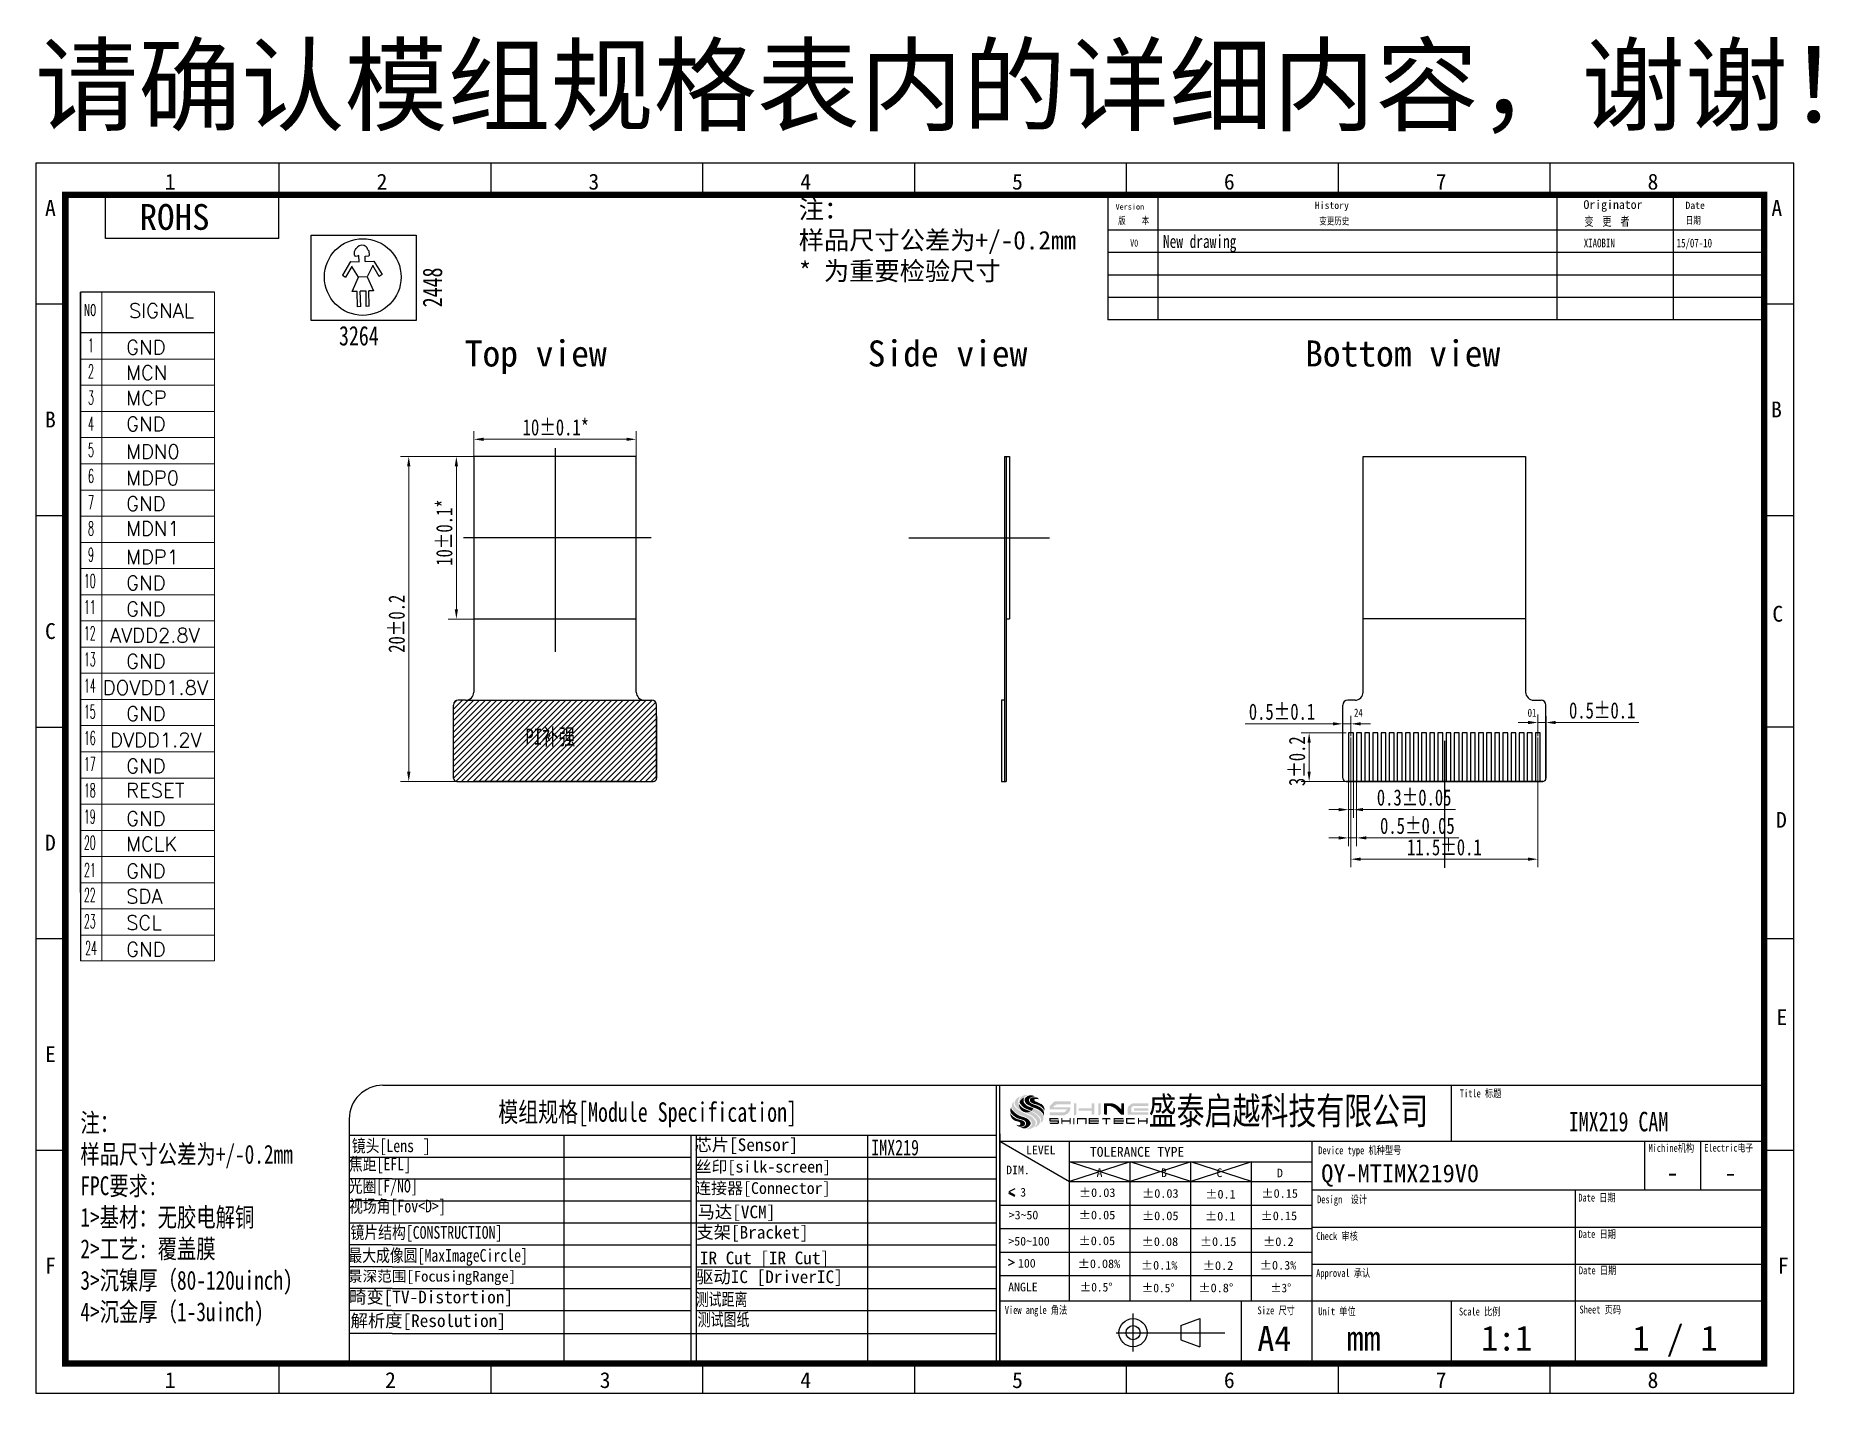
# Model space of a CAD drawing. Extents: x 379 to 488, y 250 to 334.
import ezdxf

# ---------------------------------------------------------------- set-up
doc = ezdxf.new("R2010")
doc.units = 0
doc.header["$LTSCALE"] = 23.1
doc.header["$MEASUREMENT"] = 0
doc.linetypes.add('JIS_02_0.7', pattern=[1.35, 0.75, -0.6])
doc.layers.get('0').update_dxf_attribs({"linetype": 'CONTINUOUS'})
doc.layers.get('Defpoints').update_dxf_attribs({"linetype": 'CONTINUOUS'})
for name, color, linetype in [('3_SOLID_GEOM', 7, 'CONTINUOUS'), ('OUTLINE', 7, 'CONTINUOUS'), ('TEXT1', 2, 'CONTINUOUS'), ('图框', 7, 'CONTINUOUS')]:
    doc.layers.add(name, color=color, linetype=linetype)
doc.layers.add('标注', color=3, linetype='CONTINUOUS', lineweight=9)
doc.styles.add('ROMANS', font='romans.shx', dxfattribs={"width": 0.7})
doc.styles.get("Standard").update_dxf_attribs({"font": 'txt', "width": 0.8})
doc.styles.add('style1', font='NSimSun.ttf')
doc.styles.add('TEXTSTYLE_1', font='txt', dxfattribs={"width": 0.75})
doc.styles.add('TEXTSTYLE_2', font='txt')
doc.styles.add('宋体', font='txt', dxfattribs={"width": 0.75})
doc.styles.add('样式 1', font='SimSun.ttf', dxfattribs={"width": 0.75})
doc.dimstyles.new('ISO-25$0', dxfattribs={"dimscale": 0, "dimtxt": 1, "dimasz": 0.6, "dimexe": 0.5, "dimexo": 0.3, "dimgap": 0.2, "dimtad": 1, "dimrnd": 0.0005, "dimdsep": 46, "dimtxsty": '样式 1', "dimcen": 2.5, "dimclrd": 3, "dimclre": 3, "dimclrt": 3, "dimazin": 0, "dimtfac": 1, "dimtmove": 0, "dimatfit": 3, "dimfxl": 1, "dimlwd": 9, "dimlwe": 9, "dimarcsym": 0})

msp = doc.modelspace()

# ---------------------------------------------------------------- texts
at = {"color": 0, "linetype": 'Continuous', "style": 'TEXTSTYLE_1'}
for s, p in [('1', (386.568, 324.227)), ('2', (399.602, 324.227)), ('3', (412.635, 324.227)), ('4', (425.669, 324.227)), ('5', (438.702, 324.227)), ('6', (451.736, 324.227)), ('7', (464.769, 324.227)), ('8', (477.803, 324.227)), ('A', (379.2, 322.608)), ('A', (485.422, 322.608)), ('B', (485.402, 310.208)), ('B', (379.2, 309.588)), ('C', (485.481, 297.637)), ('C', (379.2, 296.571)), ('D', (485.71, 284.951)), ('D', (379.2, 283.554)), ('E', (485.737, 272.808)), ('E', (379.2, 270.536)), ('F', (379.2, 257.519)), ('1', (386.568, 250.475)), ('2', (400.125, 250.475))]:
    msp.add_text(s, height=0.976, dxfattribs=at).set_placement(p)
at = {"linetype": 'Continuous'}
for s, height, style, p in [('Originator', 0.5337, 'style1', (473.859, 323.038)), ('LEVEL', 0.5332, 'TEXTSTYLE_1', (439.561, 264.858)), ('TOLERANCE TYPE', 0.60814, 'TEXTSTYLE_1', (443.499, 264.706)), ('DIM.', 0.5332, 'TEXTSTYLE_1', (438.339, 263.63)), ('A', 0.533, 'TEXTSTYLE_1', (443.9, 263.457)), ('B', 0.533, 'TEXTSTYLE_1', (447.861, 263.457)), ('C', 0.533, 'TEXTSTYLE_1', (451.279, 263.457)), ('D', 0.533, 'TEXTSTYLE_1', (455.002, 263.439)), ('3', 0.533, 'TEXTSTYLE_1', (439.201, 262.258)), ('>3~50', 0.5332, 'TEXTSTYLE_1', (438.5, 260.856)), ('>50~100', 0.5332, 'TEXTSTYLE_1', (438.477, 259.243)), ('100', 0.5332, 'TEXTSTYLE_1', (439.065, 257.887)), ('F', 0.976, 'TEXTSTYLE_1', (485.82, 257.522)), ('ANGLE', 0.5332, 'TEXTSTYLE_1', (438.462, 256.422)), ('3', 0.976, 'TEXTSTYLE_1', (413.333, 250.475)), ('4', 0.976, 'TEXTSTYLE_1', (425.669, 250.475)), ('5', 0.976, 'TEXTSTYLE_1', (438.702, 250.475)), ('6', 0.976, 'TEXTSTYLE_1', (451.736, 250.475)), ('7', 0.976, 'TEXTSTYLE_1', (464.769, 250.475)), ('8', 0.976, 'TEXTSTYLE_1', (477.803, 250.475))]:
    msp.add_text(s, height=height, dxfattribs=dict(at, style=style)).set_placement(p)
for s, height, style, width, p in [('XIAOBIN', 0.5337, '宋体', 0.75, (473.878, 320.671)), ('15/07-10', 0.5337, '宋体', 0.75, (479.592, 320.671)), ('%%p0.03', 0.5332, 'TEXTSTYLE_2', 1.033333, (442.813, 262.233)), ('%%p0.03', 0.5332, 'TEXTSTYLE_2', 1.033333, (446.699, 262.184)), ('%%P0.1', 0.5332, 'TEXTSTYLE_2', 1.033333, (450.59, 262.136)), ('%%p0.15', 0.5332, 'TEXTSTYLE_2', 1.033333, (454.042, 262.184)), ('%%p0.05', 0.5332, 'TEXTSTYLE_2', 1.033333, (442.805, 260.856)), ('%%p0.05', 0.5332, 'TEXTSTYLE_2', 1.033333, (446.693, 260.806)), ('%%P0.1', 0.5332, 'TEXTSTYLE_2', 1.033333, (450.571, 260.786)), ('%%p0.15', 0.5332, 'TEXTSTYLE_2', 1.033333, (453.992, 260.806)), ('%%p0.05', 0.5332, 'TEXTSTYLE_2', 1.033333, (442.794, 259.268)), ('%%p0.08', 0.5332, 'TEXTSTYLE_2', 1.033333, (446.674, 259.218)), ('%%P0.15', 0.5332, 'TEXTSTYLE_2', 1.033333, (450.255, 259.222)), ('%%p0.2', 0.5332, 'TEXTSTYLE_2', 1.041667, (454.14, 259.218)), ('%%p0.08%', 0.5332, 'TEXTSTYLE_2', 1.027778, (442.743, 257.857)), ('%%p0.1%', 0.5332, 'TEXTSTYLE_2', 1.033333, (446.629, 257.764)), ('%%P0.2', 0.5332, 'TEXTSTYLE_2', 1.033333, (450.438, 257.743)), ('%%p0.3%', 0.5332, 'TEXTSTYLE_2', 1.033333, (453.943, 257.764)), ('%%p0.5%%d', 0.5332, 'TEXTSTYLE_2', 0.966667, (442.869, 256.416)), ('%%p0.5%%d', 0.5332, 'TEXTSTYLE_2', 0.966667, (446.687, 256.367)), ('%%P0.8%%D', 0.5332, 'TEXTSTYLE_2', 1.033333, (450.167, 256.372)), ('%%P3%%D', 0.5332, 'TEXTSTYLE_2', 0.944444, (454.596, 256.367))]:
    msp.add_text(s, height=height, dxfattribs=dict(at, style=style, width=width)).set_placement(p)
at = {"insert": (385.013, 323.336), "char_height": 1.586, "width": 6.95042, "attachment_point": 1, "style": 'style1'}
msp.add_mtext('{\\C3;ROHS}', dxfattribs=at)
at = {"color": 0, "linetype": 'JIS_02_0.7', "ltscale": 0.0001, "attachment_point": 1}
for s, insert, char_height, width, style in [('{\\fSimSun|b0|i0|c134|p2;\\C1;注：\\P样品尺寸公差为+/-0.2mm\\P* 为重要检验尺寸}', (425.577, 323.581), 1.13861, 27.16884, 'style1'), ('{\\fNSimSun|b0|i0|c134|p49;\\C1;注：\\Ftxt|c134;\\P\\fNSimSun|b0|i0|c134|p49;样品尺寸公差为\\Ftxt|c134;+/-0.2mm\\PFPC\\fNSimSun|b0|i0|c134|p49;要求\\Ftxt|c134;:\\P\\C2;1>\\fNSimSun|b0|i0|c134|p49;基材：无胶电解铜\\Ftxt|c134;\\P2>\\fNSimSun|b0|i0|c134|p49;工艺\\Ftxt|c134;: \\fNSimSun|b0|i0|c134|p49;覆盖膜\\Ftxt|c134;\\P3>\\fNSimSun|b0|i0|c134|p49;沉镍厚（\\Ftxt|c134;80-120uinch)\\P4>\\fNSimSun|b0|i0|c134|p49;沉金厚（\\Ftxt|c134;1-3uinch)}', (381.377, 267.381), 1.1628, 18.40981, '宋体')]:
    msp.add_mtext(s, dxfattribs=dict(at, insert=insert, char_height=char_height, width=width, style=style))
at = {"linetype": 'Continuous', "attachment_point": 1}
for s, insert, char_height, width, style in [('{\\fSimSun|b0|i0|c134|p2;\\C256;变  更  者}', (473.919, 322.533), 0.53369, 3.79588, '宋体'), ('{\\fSimSun|b0|i0|c134|p2;\\H1.4615x;芯片\\Ftxt|c134;[Sensor]\\fKaiTi_GB2312|b0|i0|c134|p49; \\H0.68423x;   }', (419.16, 265.837), 0.533691, 10.59317, 'style1'), ('IMX219', (430.039, 265.756), 0.96, 7.82264, '宋体'), ('{\\fSimSun|b0|i0|c134|p2;\\H1.3491x;丝印\\Ftxt|c0;[silk-screen]\\fKaiTi_GB2312|b0|i0|c134|p49;\\H0.74123x;    }', (419.229, 264.458), 0.533691, 14.56148, 'style1'), ('{\\fSimSun|b0|i0|c134|p2;\\H1.3491x;连接器\\Ftxt|c134;[Connector]\\fKaiTi_GB2312|b0|i0|c134|p49; \\H0.74124x;  }', (419.201, 263.139), 0.533691, 10.28551, 'style1'), ('{\\fSimSun|b0|i0|c134|p2;\\H1.4615x;马达\\Ftxt|c134;[VCM]\\fKaiTi_GB2312|b0|i0|c134|p49;  \\H0.68422x;  }', (419.354, 261.707), 0.53369, 7.81046, 'style1'), ('{\\fSimSun|b0|i0|c134|p2;\\H1.4615x;驱动IC \\Ftxt|c134;[DriverIC]\\fKaiTi_GB2312|b0|i0|c134|p49;   \\H0.68422x; }', (419.262, 257.712), 0.533691, 11.15965, 'style1'), ('{\\fSimSun|b0|i0|c134|p2;测试距离} ', (419.232, 256.32), 0.78, 11.23788, '宋体'), ('{\\fSimSun|b0|i0|c134|p2;\\H1.3x;解析度\\Ftxt|c134;[Resolution]\\fKaiTi_GB2312|b0|i0|c134|p49; \\H0.76923x; }', (398.001, 255.009), 0.6, 11.23788, 'style1'), ('{\\fSimSun|b0|i0|c134|p2;测试图纸}', (419.354, 255.079), 0.78, 11.23788, '宋体')]:
    msp.add_mtext(s, dxfattribs=dict(at, insert=insert, char_height=char_height, width=width, style=style))
at = {"color": 0, "linetype": 'Continuous', "attachment_point": 1}
for s, insert, char_height, width, style in [('{\\Ftxt|c134;Top view}', (405.029, 314.944), 1.60355, 44.07857, 'style1'), ('{\\Ftxt|c134;Side view}', (429.821, 314.944), 1.60355, 44.07857, 'style1'), ('{\\Ftxt|c134;Bottom view}', (456.734, 314.944), 1.60355, 44.07857, 'style1'), ('{\\fSimSun|b0|i0|c134|p2;\\H1.1242x;\\C256;模组规格\\Ftxt|c134;[Module Specification] \\H0.99996x; \\H0.88949x; }', (407.09, 268.057), 1.067382, 43.81172, '宋体'), ('{\\fSimSun|b0|i0|c134|p2;\\H1.4615x;\\W0.8;\\C256;镜头\\Ftxt|c134;[Lens\\fKaiTi_GB2312|b0|i0|c134|p49;\\W1; ] \\H0.6842x;  }', (398.078, 265.773), 0.533691, 8.48107, 'style1'), ('{\\fSimSun|b0|i0|c134|p2;\\H1.4615x;\\W0.8;\\C256;焦距\\Ftxt|c134;[EFL]\\fKaiTi_GB2312|b0|i0|c134|p49;\\W1; \\H1.2308x; \\H0.55593x;  }', (397.895, 264.652), 0.533691, 6.74965, 'style1'), ('{\\fSimSun|b0|i0|c134|p2;\\H1.4615x;\\W0.8;\\C256;光圈\\Ftxt|c134;[F/NO]\\fKaiTi_GB2312|b0|i0|c134|p49;\\H1.2308x;\\W1;  \\H0.55593x;  }', (397.884, 263.291), 0.533691, 7.15547, 'style1'), ('{\\fSimSun|b0|i0|c134|p2;\\H1.4615x;\\W0.8;\\C256;视场角\\Ftxt|c134;[Fov<D>]\\fKaiTi_GB2312|b0|i0|c134|p49;\\W1; \\H0.68422x;   }', (397.906, 262.059), 0.533691, 9.27021, 'style1'), ('{\\fSimSun|b0|i0|c134|p2;\\H1.4615x;\\W0.8;\\C256;镜片结构\\Ftxt|c134;[CONSTRUCTION]\\fKaiTi_GB2312|b0|i0|c134|p49;\\H1.2308x;\\W1;  \\H0.55591x;  }', (397.996, 260.441), 0.533691, 17.77834, 'style1'), ('{\\fSimSun|b0|i0|c134|p2;\\H1.4404x;\\C256;支架\\Ftxt|c0;[Bracket]\\H0.69424x; \\fKaiTi_GB2312|b0|i0|c134|p49;   }', (419.277, 260.451), 0.541507, 10.31328, 'style1'), ('{\\fSimSun|b0|i0|c134|p2;\\H1.4615x;\\W0.8;\\C256;最大成像圆\\Ftxt|c134;[MaxImageCircle]\\fKaiTi_GB2312|b0|i0|c134|p49;\\W1; \\H0.6842x;   }', (397.865, 259.028), 0.533691, 14.35241, 'style1'), ('{\\fSimSun|b0|i0|c134|p2;\\H1.4404x;\\C256;IR Cut\\Ftxt|c134; [IR Cut]\\H0.69424x; \\fKaiTi_GB2312|b0|i0|c134|p49;   }', (419.49, 258.872), 0.541507, 10.31328, 'style1'), ('{\\fSimSun|b0|i0|c134|p2;\\H1.3018x;\\C256;景深范围\\Ftxt|c134;[FocusingRange]\\fKaiTi_GB2312|b0|i0|c134|p49;\\H0.7682x;   }', (397.841, 257.685), 0.507006, 16.88558, 'style1'), ('{\\fSimSun|b0|i0|c134|p2;\\H1.4615x;\\C256;畸变\\Ftxt|c134;[TV-Distortion]\\fKaiTi_GB2312|b0|i0|c134|p49; \\H0.6842x;  }', (397.912, 256.466), 0.533691, 13.62414, 'style1')]:
    msp.add_mtext(s, dxfattribs=dict(at, insert=insert, char_height=char_height, width=width, style=style))
at = {"color": 0, "char_height": 0.5, "width": 0.43548, "attachment_point": 1}
for s, insert in [('{\\fSimSun|b0|i0|c134|p2;\\C1;24}', (459.739, 292.285)), ('{\\fSimSun|b0|i0|c134|p2;\\C1;01}', (470.423, 292.284))]:
    msp.add_mtext(s, dxfattribs=dict(at, insert=insert))
at = {"layer": '3_SOLID_GEOM', "color": 5, "attachment_point": 1}
for s, insert, char_height, width, style in [('{\\C1;请确认模组规格表内的详细内容，谢谢！}', (378.587, 332.976), 4.6512, 130.51367, 'style1'), ('{\\fSimSun|b0|i0|c134|p2;\\C256;版    本}', (445.228, 322.543), 0.43997, 2.43584, '宋体'), ('{\\fSimSun|b0|i0|c134|p2;\\C256;变更历史}', (457.601, 322.517), 0.43997, 1.92294, '宋体'), ('{\\fSimSun|b0|i0|c134|p2;\\C256;日期}', (480.151, 322.557), 0.43997, 1.99557, '宋体'), ('{\\fSimSun|b1|i0|c134|p2;\\C256;   V\\fSimSun|b0|i0|c134|p2;0}', (445.228, 321.158), 0.43997, 1.68041, '宋体')]:
    msp.add_mtext(s, dxfattribs=dict(at, insert=insert, char_height=char_height, width=width, style=style))
at = {"layer": '3_SOLID_GEOM', "insert": (402.435, 316.982), "char_height": 1.2, "width": 6.615, "attachment_point": 1, "rotation": 90, "style": '宋体'}
msp.add_mtext('2448', dxfattribs=at)
at = {"layer": '3_SOLID_GEOM', "color": 0, "insert": (381.595, 317.187), "char_height": 0.7442, "width": 1.35306, "attachment_point": 1, "style": '宋体'}
msp.add_mtext('NO', dxfattribs=at)
at = {"layer": '3_SOLID_GEOM', "attachment_point": 1, "style": '宋体'}
for s, insert, char_height, width in [('3264', (397.286, 315.835), 1.2, 1.35247), ('{\\C1;PI\\fSimSun|b0|i0|c134|p2;补强}', (408.759, 291.058), 1, 5.64477), ('{\\fSimSun|b0|i0|c134|p2;\\H1.12x;盛泰启越科技有限公司} ', (447.108, 268.374), 1.5, 22.21665), ('{\\C256;Title \\fSimSun|b0|i0|c134|p2;标题}', (466.253, 268.848), 0.48083, 2.8841), ('{\\C256;Device type \\fSimSun|b0|i0|c134|p2;机种型号}', (457.54, 265.344), 0.48083, 6.41191), ('{\\C256;Michine\\fSimSun|b0|i0|c134|p2;机构}', (477.858, 265.487), 0.48083, 3.18702), ('{\\C256;Electric\\fSimSun|b0|i0|c134|p2;电子}', (481.289, 265.483), 0.45679, 3.45534), ('{\\C256;Date \\fSimSun|b0|i0|c134|p2;日期}', (473.543, 262.432), 0.48083, 2.93669), ('{\\C256;Design  \\fSimSun|b0|i0|c134|p2;设计}', (457.47, 262.324), 0.48083, 3.83074), ('{\\C256;Date \\fSimSun|b0|i0|c134|p2;日期}', (473.556, 260.187), 0.48083, 2.93669), ('{\\C256;Check \\fSimSun|b0|i0|c134|p2;审核\\C5;  }', (457.422, 260.065), 0.48083, 3.31745), ('{\\C256;Approval \\fSimSun|b0|i0|c134|p2;承认}', (457.413, 257.789), 0.48083, 4.2704), ('{\\C256;Date \\fSimSun|b0|i0|c134|p2;日期}', (473.575, 257.957), 0.48083, 2.93669), ('{\\C256;View angle \\fSimSun|b0|i0|c134|p2;角法}', (438.254, 255.515), 0.48083, 4.9078), ('{\\C256;Size \\fSimSun|b0|i0|c134|p2;尺寸}', (453.803, 255.494), 0.48083, 2.68846), ('{\\C256;Unit \\fSimSun|b0|i0|c134|p2;单位}', (457.541, 255.435), 0.48083, 2.69477), ('{\\C256;Scale \\fSimSun|b0|i0|c134|p2;比例}', (466.197, 255.422), 0.48083, 3.1155), ('{\\C256;Sheet \\fSimSun|b0|i0|c134|p2;页码}', (473.614, 255.543), 0.48083, 3.32165)]:
    msp.add_mtext(s, dxfattribs=dict(at, insert=insert, char_height=char_height, width=width))
at = {"layer": 'OUTLINE'}
for s, height, p in [('Version', 0.352, (445.069, 322.995)), ('History', 0.44, (457.332, 323.038)), ('Date', 0.44, (480.132, 323.038)), ('QY-MTIMX219V0', 1.09818, (457.724, 263.14)), ('-', 1.098, (478.961, 263.181)), ('-', 1.098, (482.539, 263.172)), ('A4', 1.5387, (453.795, 252.758)), ('mm', 1.5387, (459.285, 252.776)), ('1:1', 1.5387, (467.563, 252.776)), ('1 / 1', 1.5387, (476.88, 252.776))]:
    msp.add_text(s, height=height, dxfattribs=at).set_placement(p)
at = {"layer": 'OUTLINE', "style": '宋体', "width": 0.75}
msp.add_text('New drawing', height=0.80453, dxfattribs=at).set_placement((447.987, 320.637))
at = {"layer": 'OUTLINE', "insert": (472.955, 267.471), "char_height": 1.2, "width": 16.95335, "attachment_point": 1, "style": '宋体'}
msp.add_mtext('IMX219 CAM', dxfattribs=at)
at = {"layer": 'TEXT1', "color": 0, "style": 'ROMANS'}
for s, p in [('SIGNAL ', (384.361, 316.338)), ('GND', (384.194, 314.083)), ('MCN', (384.194, 312.521)), ('MCP', (384.194, 310.956)), ('GND', (384.194, 309.369)), ('MDN0', (384.194, 307.656)), ('MDP0', (384.194, 306.032)), ('GND', (384.194, 304.45)), ('MDN1', (384.194, 302.929)), ('MDP1', (384.194, 301.168)), ('GND', (384.194, 299.584)), ('GND', (384.194, 297.972)), ('AVDD2.8V', (383.198, 296.361)), ('GND', (384.194, 294.75)), ('DOVDD1.8V', (382.757, 293.138)), ('GND', (384.194, 291.527)), ('DVDD1.2V', (383.198, 289.915)), ('GND', (384.194, 288.304)), ('RESET', (384.194, 286.818)), ('GND', (384.194, 285.081)), ('MCLK', (384.194, 283.511)), ('GND', (384.194, 281.859)), ('SDA', (384.194, 280.289)), ('SCL', (384.194, 278.672)), ('GND', (384.194, 277.024))]:
    msp.add_text(s, height=0.8828, dxfattribs=at).set_placement(p)
at = {"layer": 'TEXT1', "color": 0, "lineweight": 0, "style": 'ROMANS', "width": 0.5}
for s, height, p in [('1', 0.842, (381.85, 314.23)), ('2', 0.842, (381.85, 312.618)), ('3', 0.842, (381.85, 311.007)), ('4', 0.842, (381.85, 309.396)), ('5', 0.842, (381.85, 307.784)), ('6', 0.842, (381.85, 306.173)), ('7', 0.842, (381.85, 304.561)), ('8', 0.842, (381.85, 302.95)), ('9', 0.842, (381.85, 301.339)), ('10', 0.8423, (381.596, 299.727)), ('11', 0.8423, (381.596, 298.116)), ('12', 0.8423, (381.596, 296.505)), ('13', 0.8423, (381.596, 294.893)), ('14', 0.8423, (381.596, 293.282)), ('15', 0.8423, (381.596, 291.67)), ('16', 0.8423, (381.596, 290.059)), ('17', 0.8423, (381.596, 288.448)), ('18', 0.8423, (381.596, 286.836)), ('19', 0.8423, (381.596, 285.225)), ('20', 0.8423, (381.596, 283.614)), ('21', 0.8423, (381.602, 281.934)), ('22', 0.8423, (381.596, 280.391)), ('23', 0.8423, (381.596, 278.78)), ('24', 0.8423, (381.672, 277.124))]:
    msp.add_text(s, height=height, dxfattribs=at).set_placement(p)

# ---------------------------------------------------------------- blocks, each defined once
blk = doc.blocks.new('Logo')
h = blk.add_hatch(color=1)
h.set_gradient(color1=(255, 0, 0), one_color=1, tint=1, name='SPHERICAL')
edge = h.paths.add_edge_path(flags=17)
edge.add_spline(control_points=[(653.37, 1024.78), (653.36, 1024.77), (653.33, 1024.72), (653.32, 1024.63), (653.35, 1024.52), (653.47, 1024.44), (653.57, 1024.38), (653.64, 1024.36), (653.66, 1024.36)], knot_values=[2.459941, 2.459941, 2.459941, 2.459941, 2.512813, 2.614307, 2.717587, 2.84444, 3.019837, 3.068028, 3.068028, 3.068028, 3.068028], degree=3, periodic=0)
edge.add_arc((653.09, 1024.29), 0.569, 7.6359, 60.1575)
edge = h.paths.add_edge_path()
edge.add_spline(control_points=[(653.66, 1024.3), (653.61, 1024.32), (653.49, 1024.36), (653.33, 1024.46), (653.24, 1024.61), (653.29, 1024.73), (653.33, 1024.78), (653.34, 1024.8)], knot_values=[0.408627, 0.408627, 0.408627, 0.408627, 0.576218, 0.785652, 0.946364, 1.066045, 1.132524, 1.132524, 1.132524, 1.132524], degree=3, periodic=0)
edge.add_arc((653.09, 1024.29), 0.569, 63.9027, 96.8938)
edge.add_spline(control_points=[(653.02, 1024.85), (653, 1024.83), (652.94, 1024.76), (652.93, 1024.62), (652.98, 1024.48), (653.09, 1024.32), (653.3, 1024.24), (653.47, 1024.13), (653.58, 1024.09), (653.62, 1024.08)], knot_values=[3.361788, 3.361788, 3.361788, 3.361788, 3.468735, 3.606887, 3.748793, 3.908494, 4.172395, 4.403902, 4.526699, 4.526699, 4.526699, 4.526699], degree=3, periodic=0)
edge.add_arc((653.09, 1024.29), 0.569, 338.9052, 360)
edge.add_arc((653.09, 1024.29), 0.569, 0, 1.9814)
edge = h.paths.add_edge_path()
edge.add_spline(control_points=[(653.6, 1024.02), (653.56, 1024.04), (653.47, 1024.08), (653.31, 1024.13), (653.13, 1024.2), (653, 1024.33), (652.9, 1024.42), (652.86, 1024.53), (652.86, 1024.64), (652.86, 1024.75), (652.89, 1024.8), (652.9, 1024.82)], knot_values=[0.354592, 0.354592, 0.354592, 0.354592, 0.462421, 0.648737, 0.874389, 1.020991, 1.196158, 1.270393, 1.381288, 1.517568, 1.577275, 1.577275, 1.577275, 1.577275], degree=3, periodic=0)
edge.add_arc((653.09, 1024.29), 0.569, 109.4486, 160.9291)
edge.add_spline(control_points=[(652.55, 1024.47), (652.56, 1024.46), (652.58, 1024.4), (652.68, 1024.29), (652.82, 1024.12), (653.03, 1024), (653.24, 1023.93), (653.37, 1023.86), (653.43, 1023.83), (653.44, 1023.83)], knot_values=[4.386821, 4.386821, 4.386821, 4.386821, 4.413714, 4.571131, 4.84046, 5.058518, 5.304259, 5.496086, 5.505965, 5.505965, 5.505965, 5.505965], degree=3, periodic=0)
edge.add_arc((653.09, 1024.29), 0.569, 307.2093, 332.4252)
edge = h.paths.add_edge_path()
edge.add_spline(control_points=[(653.39, 1023.8), (653.39, 1023.8), (653.27, 1023.85), (653.05, 1023.92), (652.74, 1024.07), (652.6, 1024.23), (652.53, 1024.33), (652.52, 1024.33)], knot_values=[0.654559, 0.654559, 0.654559, 0.654559, 0.658982, 1.036187, 1.339757, 1.67586, 1.687781, 1.687781, 1.687781, 1.687781], degree=3, periodic=0)
edge.add_arc((653.09, 1024.29), 0.569, 175.1639, 180)
edge.add_arc((653.09, 1024.29), 0.569, 180, 237.5677)
edge.add_spline(control_points=[(652.79, 1023.8), (652.81, 1023.79), (652.84, 1023.78), (652.88, 1023.76), (652.9, 1023.75)], knot_values=[5.134535, 5.134535, 5.134535, 5.134535, 5.207977, 5.258075, 5.258075, 5.258075, 5.258075], degree=3, periodic=0)
edge.add_arc((653.09, 1024.29), 0.569, 250.0274, 301.4416)
at = {"layer": 'OUTLINE'}
h = blk.add_hatch(color=1, dxfattribs=at)
edge = h.paths.add_edge_path()
edge.add_arc((653.09, 1024.29), 0.569, 109.4552, 160.8988)
edge.add_line((652.55, 1024.47), (652.55, 1024.48))
edge.add_line((652.55, 1024.48), (652.55, 1024.5))
edge.add_line((652.55, 1024.5), (652.54, 1024.53))
edge.add_line((652.54, 1024.53), (652.54, 1024.55))
edge.add_line((652.54, 1024.55), (652.54, 1024.58))
edge.add_line((652.54, 1024.58), (652.54, 1024.6))
edge.add_line((652.54, 1024.6), (652.55, 1024.63))
edge.add_line((652.55, 1024.63), (652.55, 1024.65))
edge.add_line((652.55, 1024.65), (652.56, 1024.68))
edge.add_line((652.56, 1024.68), (652.57, 1024.7))
edge.add_line((652.57, 1024.7), (652.58, 1024.72))
edge.add_line((652.58, 1024.72), (652.59, 1024.75))
edge.add_line((652.59, 1024.75), (652.6, 1024.77))
edge.add_line((652.6, 1024.77), (652.62, 1024.79))
edge.add_line((652.62, 1024.79), (652.63, 1024.81))
edge.add_line((652.63, 1024.81), (652.64, 1024.83))
edge.add_line((652.64, 1024.83), (652.66, 1024.86))
edge.add_line((652.66, 1024.86), (652.67, 1024.88))
edge.add_line((652.67, 1024.88), (652.69, 1024.9))
edge.add_line((652.69, 1024.9), (652.71, 1024.91))
edge.add_line((652.71, 1024.91), (652.73, 1024.93))
edge.add_line((652.73, 1024.93), (652.75, 1024.94))
edge.add_line((652.75, 1024.94), (652.77, 1024.96))
edge.add_line((652.77, 1024.96), (652.79, 1024.97))
edge.add_line((652.79, 1024.97), (652.82, 1024.98))
edge.add_line((652.82, 1024.98), (652.84, 1024.98))
edge.add_line((652.84, 1024.98), (652.87, 1024.99))
edge.add_line((652.87, 1024.99), (652.89, 1025))
edge.add_line((652.89, 1025), (652.91, 1025.01))
edge.add_line((652.91, 1025.01), (652.94, 1025.01))
edge.add_line((652.94, 1025.01), (652.96, 1025.02))
edge.add_line((652.96, 1025.02), (652.99, 1025.02))
edge.add_line((652.99, 1025.02), (653.01, 1025.03))
edge.add_line((653.01, 1025.03), (653.04, 1025.03))
edge.add_line((653.04, 1025.03), (653.06, 1025.03))
edge.add_line((653.06, 1025.03), (653.09, 1025.03))
edge.add_line((653.09, 1025.03), (653.11, 1025.03))
edge.add_line((653.11, 1025.03), (653.14, 1025.03))
edge.add_line((653.14, 1025.03), (653.16, 1025.02))
edge.add_line((653.16, 1025.02), (653.19, 1025.02))
edge.add_line((653.19, 1025.02), (653.17, 1025.01))
edge.add_line((653.17, 1025.01), (653.14, 1025))
edge.add_line((653.14, 1025), (653.12, 1024.99))
edge.add_line((653.12, 1024.99), (653.09, 1024.98))
edge.add_line((653.09, 1024.98), (653.07, 1024.97))
edge.add_line((653.07, 1024.97), (653.05, 1024.96))
edge.add_line((653.05, 1024.96), (653.03, 1024.95))
edge.add_line((653.03, 1024.95), (653.01, 1024.93))
edge.add_line((653.01, 1024.93), (652.99, 1024.92))
edge.add_line((652.99, 1024.92), (652.97, 1024.9))
edge.add_line((652.97, 1024.9), (652.95, 1024.88))
edge.add_line((652.95, 1024.88), (652.93, 1024.86))
edge.add_line((652.93, 1024.86), (652.92, 1024.84))
edge.add_line((652.92, 1024.84), (652.9, 1024.82))
edge.add_line((652.9, 1024.82), (652.9, 1024.82))
edge = h.paths.add_edge_path()
edge.add_arc((653.09, 1024.29), 0.569, 307.2089, 332.4252)
edge.add_line((653.6, 1024.02), (653.62, 1024.01))
edge.add_line((653.62, 1024.01), (653.64, 1024))
edge.add_line((653.64, 1024), (653.66, 1023.99))
edge.add_line((653.66, 1023.99), (653.69, 1023.98))
edge.add_line((653.69, 1023.98), (653.71, 1023.97))
edge.add_line((653.71, 1023.97), (653.73, 1023.96))
edge.add_line((653.73, 1023.96), (653.76, 1023.95))
edge.add_line((653.76, 1023.95), (653.78, 1023.94))
edge.add_line((653.78, 1023.94), (653.8, 1023.93))
edge.add_line((653.8, 1023.93), (653.83, 1023.92))
edge.add_line((653.83, 1023.92), (653.85, 1023.91))
edge.add_line((653.85, 1023.91), (653.87, 1023.9))
edge.add_line((653.87, 1023.9), (653.9, 1023.89))
edge.add_line((653.9, 1023.89), (653.92, 1023.88))
edge.add_line((653.92, 1023.88), (653.94, 1023.87))
edge.add_line((653.94, 1023.87), (653.96, 1023.86))
edge.add_line((653.96, 1023.86), (653.99, 1023.84))
edge.add_line((653.99, 1023.84), (654.01, 1023.83))
edge.add_line((654.01, 1023.83), (654.03, 1023.82))
edge.add_line((654.03, 1023.82), (654.05, 1023.8))
edge.add_line((654.05, 1023.8), (654.07, 1023.79))
edge.add_line((654.07, 1023.79), (654.09, 1023.77))
edge.add_line((654.09, 1023.77), (654.11, 1023.75))
edge.add_line((654.11, 1023.75), (654.13, 1023.74))
edge.add_line((654.13, 1023.74), (654.15, 1023.72))
edge.add_line((654.15, 1023.72), (654.17, 1023.7))
edge.add_line((654.17, 1023.7), (654.18, 1023.68))
edge.add_line((654.18, 1023.68), (654.2, 1023.67))
edge.add_line((654.2, 1023.67), (654.22, 1023.65))
edge.add_line((654.22, 1023.65), (654.23, 1023.63))
edge.add_line((654.23, 1023.63), (654.25, 1023.61))
edge.add_line((654.25, 1023.61), (654.27, 1023.59))
edge.add_line((654.27, 1023.59), (654.28, 1023.57))
edge.add_line((654.28, 1023.57), (654.3, 1023.54))
edge.add_line((654.3, 1023.54), (654.31, 1023.52))
edge.add_line((654.31, 1023.52), (654.32, 1023.5))
edge.add_line((654.32, 1023.5), (654.33, 1023.48))
edge.add_line((654.33, 1023.48), (654.33, 1023.45))
edge.add_line((654.33, 1023.45), (654.34, 1023.43))
edge.add_line((654.34, 1023.43), (654.34, 1023.4))
edge.add_line((654.34, 1023.4), (654.34, 1023.38))
edge.add_line((654.34, 1023.38), (654.34, 1023.35))
edge.add_line((654.34, 1023.35), (654.34, 1023.33))
edge.add_line((654.34, 1023.33), (654.34, 1023.3))
edge.add_line((654.34, 1023.3), (654.34, 1023.27))
edge.add_line((654.34, 1023.27), (654.33, 1023.25))
edge.add_line((654.33, 1023.25), (654.33, 1023.22))
edge.add_line((654.33, 1023.22), (654.33, 1023.2))
edge.add_line((654.33, 1023.2), (654.33, 1023.17))
edge.add_line((654.33, 1023.17), (654.32, 1023.15))
edge.add_line((654.32, 1023.15), (654.31, 1023.12))
edge.add_line((654.31, 1023.12), (654.3, 1023.1))
edge.add_line((654.3, 1023.1), (654.29, 1023.08))
edge.add_line((654.29, 1023.08), (654.28, 1023.06))
edge.add_line((654.28, 1023.06), (654.26, 1023.04))
edge.add_line((654.26, 1023.04), (654.24, 1023.02))
edge.add_line((654.24, 1023.02), (654.22, 1023))
edge.add_line((654.22, 1023), (654.21, 1022.99))
edge.add_line((654.21, 1022.99), (654.18, 1022.97))
edge.add_line((654.18, 1022.97), (654.16, 1022.96))
edge.add_line((654.16, 1022.96), (654.14, 1022.94))
edge.add_line((654.14, 1022.94), (654.13, 1022.94))
edge.add_line((654.13, 1022.94), (654.13, 1022.96))
edge.add_line((654.13, 1022.96), (654.14, 1022.99))
edge.add_line((654.14, 1022.99), (654.16, 1023.02))
edge.add_line((654.16, 1023.02), (654.17, 1023.06))
edge.add_line((654.17, 1023.06), (654.17, 1023.09))
edge.add_line((654.17, 1023.09), (654.17, 1023.11))
edge.add_line((654.17, 1023.11), (654.17, 1023.13))
edge.add_line((654.17, 1023.13), (654.17, 1023.16))
edge.add_line((654.17, 1023.16), (654.16, 1023.18))
edge.add_line((654.16, 1023.18), (654.16, 1023.21))
edge.add_line((654.16, 1023.21), (654.15, 1023.23))
edge.add_line((654.15, 1023.23), (654.15, 1023.26))
edge.add_line((654.15, 1023.26), (654.14, 1023.28))
edge.add_line((654.14, 1023.28), (654.13, 1023.31))
edge.add_line((654.13, 1023.31), (654.12, 1023.33))
edge.add_line((654.12, 1023.33), (654.11, 1023.35))
edge.add_line((654.11, 1023.35), (654.09, 1023.37))
edge.add_line((654.09, 1023.37), (654.07, 1023.39))
edge.add_line((654.07, 1023.39), (654.05, 1023.41))
edge.add_line((654.05, 1023.41), (654.03, 1023.42))
edge.add_line((654.03, 1023.42), (654.02, 1023.44))
edge.add_line((654.02, 1023.44), (654, 1023.46))
edge.add_line((654, 1023.46), (653.98, 1023.48))
edge.add_line((653.98, 1023.48), (653.96, 1023.49))
edge.add_line((653.96, 1023.49), (653.94, 1023.51))
edge.add_line((653.94, 1023.51), (653.92, 1023.53))
edge.add_line((653.92, 1023.53), (653.91, 1023.54))
edge.add_line((653.91, 1023.54), (653.89, 1023.56))
edge.add_line((653.89, 1023.56), (653.87, 1023.58))
edge.add_line((653.87, 1023.58), (653.85, 1023.59))
edge.add_line((653.85, 1023.59), (653.83, 1023.61))
edge.add_line((653.83, 1023.61), (653.81, 1023.62))
edge.add_line((653.81, 1023.62), (653.79, 1023.64))
edge.add_line((653.79, 1023.64), (653.76, 1023.65))
edge.add_line((653.76, 1023.65), (653.74, 1023.67))
edge.add_line((653.74, 1023.67), (653.72, 1023.68))
edge.add_line((653.72, 1023.68), (653.7, 1023.69))
edge.add_line((653.7, 1023.69), (653.68, 1023.71))
edge.add_line((653.68, 1023.71), (653.65, 1023.72))
edge.add_line((653.65, 1023.72), (653.63, 1023.73))
edge.add_line((653.63, 1023.73), (653.61, 1023.74))
edge.add_line((653.61, 1023.74), (653.59, 1023.75))
edge.add_line((653.59, 1023.75), (653.57, 1023.77))
edge.add_line((653.57, 1023.77), (653.54, 1023.78))
edge.add_line((653.54, 1023.78), (653.52, 1023.79))
edge.add_line((653.52, 1023.79), (653.5, 1023.8))
edge.add_line((653.5, 1023.8), (653.47, 1023.81))
edge.add_line((653.47, 1023.81), (653.45, 1023.82))
edge.add_line((653.45, 1023.82), (653.44, 1023.83))
h = blk.add_hatch(color=1, dxfattribs=at)
edge = h.paths.add_edge_path()
edge.add_arc((653.09, 1024.29), 0.569, 63.8888, 96.8779)
edge.add_line((653.02, 1024.85), (653.03, 1024.85))
edge.add_line((653.03, 1024.85), (653.04, 1024.87))
edge.add_line((653.04, 1024.87), (653.06, 1024.88))
edge.add_line((653.06, 1024.88), (653.08, 1024.89))
edge.add_line((653.08, 1024.89), (653.09, 1024.9))
edge.add_line((653.09, 1024.9), (653.11, 1024.91))
edge.add_line((653.11, 1024.91), (653.13, 1024.92))
edge.add_line((653.13, 1024.92), (653.15, 1024.94))
edge.add_line((653.15, 1024.94), (653.16, 1024.94))
edge.add_line((653.16, 1024.94), (653.18, 1024.95))
edge.add_line((653.18, 1024.95), (653.2, 1024.96))
edge.add_line((653.2, 1024.96), (653.22, 1024.97))
edge.add_line((653.22, 1024.97), (653.24, 1024.98))
edge.add_line((653.24, 1024.98), (653.26, 1024.99))
edge.add_line((653.26, 1024.99), (653.28, 1024.99))
edge.add_line((653.28, 1024.99), (653.3, 1025))
edge.add_line((653.3, 1025), (653.32, 1025))
edge.add_line((653.32, 1025), (653.34, 1025.01))
edge.add_line((653.34, 1025.01), (653.36, 1025.01))
edge.add_line((653.36, 1025.01), (653.38, 1025.01))
edge.add_line((653.38, 1025.01), (653.4, 1025.01))
edge.add_line((653.4, 1025.01), (653.42, 1025.01))
edge.add_line((653.42, 1025.01), (653.44, 1025.01))
edge.add_line((653.44, 1025.01), (653.46, 1025.01))
edge.add_line((653.46, 1025.01), (653.49, 1025.01))
edge.add_line((653.49, 1025.01), (653.51, 1025))
edge.add_line((653.51, 1025), (653.53, 1025))
edge.add_line((653.53, 1025), (653.55, 1024.99))
edge.add_line((653.55, 1024.99), (653.57, 1024.98))
edge.add_line((653.57, 1024.98), (653.58, 1024.98))
edge.add_line((653.58, 1024.98), (653.6, 1024.97))
edge.add_line((653.6, 1024.97), (653.62, 1024.96))
edge.add_line((653.62, 1024.96), (653.64, 1024.95))
edge.add_line((653.64, 1024.95), (653.66, 1024.93))
edge.add_line((653.66, 1024.93), (653.67, 1024.92))
edge.add_line((653.67, 1024.92), (653.69, 1024.91))
edge.add_line((653.69, 1024.91), (653.71, 1024.9))
edge.add_line((653.71, 1024.9), (653.73, 1024.89))
edge.add_line((653.73, 1024.89), (653.7, 1024.89))
edge.add_line((653.7, 1024.89), (653.68, 1024.89))
edge.add_line((653.68, 1024.89), (653.66, 1024.89))
edge.add_line((653.66, 1024.89), (653.64, 1024.89))
edge.add_line((653.64, 1024.89), (653.62, 1024.89))
edge.add_line((653.62, 1024.89), (653.6, 1024.89))
edge.add_line((653.6, 1024.89), (653.58, 1024.89))
edge.add_line((653.58, 1024.89), (653.56, 1024.89))
edge.add_line((653.56, 1024.89), (653.54, 1024.89))
edge.add_line((653.54, 1024.89), (653.52, 1024.89))
edge.add_line((653.52, 1024.89), (653.5, 1024.88))
edge.add_line((653.5, 1024.88), (653.48, 1024.88))
edge.add_line((653.48, 1024.88), (653.46, 1024.87))
edge.add_line((653.46, 1024.87), (653.44, 1024.86))
edge.add_line((653.44, 1024.86), (653.42, 1024.86))
edge.add_line((653.42, 1024.86), (653.4, 1024.85))
edge.add_line((653.4, 1024.85), (653.38, 1024.83))
edge.add_line((653.38, 1024.83), (653.37, 1024.82))
edge.add_line((653.37, 1024.82), (653.35, 1024.81))
edge.add_line((653.35, 1024.81), (653.34, 1024.8))
edge = h.paths.add_edge_path()
edge.add_arc((653.09, 1024.29), 0.569, 338.9065, 361.9824)
edge.add_line((653.66, 1024.3), (653.67, 1024.3))
edge.add_line((653.67, 1024.3), (653.69, 1024.3))
edge.add_line((653.69, 1024.3), (653.7, 1024.29))
edge.add_line((653.7, 1024.29), (653.72, 1024.28))
edge.add_line((653.72, 1024.28), (653.74, 1024.28))
edge.add_line((653.74, 1024.28), (653.76, 1024.27))
edge.add_line((653.76, 1024.27), (653.78, 1024.26))
edge.add_line((653.78, 1024.26), (653.8, 1024.26))
edge.add_line((653.8, 1024.26), (653.82, 1024.25))
edge.add_line((653.82, 1024.25), (653.84, 1024.24))
edge.add_line((653.84, 1024.24), (653.86, 1024.23))
edge.add_line((653.86, 1024.23), (653.88, 1024.23))
edge.add_line((653.88, 1024.23), (653.9, 1024.22))
edge.add_line((653.9, 1024.22), (653.92, 1024.21))
edge.add_line((653.92, 1024.21), (653.94, 1024.2))
edge.add_line((653.94, 1024.2), (653.95, 1024.19))
edge.add_line((653.95, 1024.19), (653.97, 1024.18))
edge.add_line((653.97, 1024.18), (653.99, 1024.17))
edge.add_line((653.99, 1024.17), (654.01, 1024.16))
edge.add_line((654.01, 1024.16), (654.03, 1024.15))
edge.add_line((654.03, 1024.15), (654.04, 1024.14))
edge.add_line((654.04, 1024.14), (654.06, 1024.13))
edge.add_line((654.06, 1024.13), (654.08, 1024.12))
edge.add_line((654.08, 1024.12), (654.1, 1024.1))
edge.add_line((654.1, 1024.1), (654.11, 1024.09))
edge.add_line((654.11, 1024.09), (654.13, 1024.08))
edge.add_line((654.13, 1024.08), (654.15, 1024.07))
edge.add_line((654.15, 1024.07), (654.16, 1024.06))
edge.add_line((654.16, 1024.06), (654.18, 1024.05))
edge.add_line((654.18, 1024.05), (654.2, 1024.03))
edge.add_line((654.2, 1024.03), (654.21, 1024.02))
edge.add_line((654.21, 1024.02), (654.23, 1024.01))
edge.add_line((654.23, 1024.01), (654.25, 1023.99))
edge.add_line((654.25, 1023.99), (654.26, 1023.98))
edge.add_line((654.26, 1023.98), (654.28, 1023.96))
edge.add_line((654.28, 1023.96), (654.29, 1023.95))
edge.add_line((654.29, 1023.95), (654.3, 1023.93))
edge.add_line((654.3, 1023.93), (654.31, 1023.92))
edge.add_line((654.31, 1023.92), (654.33, 1023.9))
edge.add_line((654.33, 1023.9), (654.34, 1023.88))
edge.add_line((654.34, 1023.88), (654.34, 1023.86))
edge.add_line((654.34, 1023.86), (654.35, 1023.84))
edge.add_line((654.35, 1023.84), (654.36, 1023.82))
edge.add_line((654.36, 1023.82), (654.36, 1023.8))
edge.add_line((654.36, 1023.8), (654.37, 1023.78))
edge.add_line((654.37, 1023.78), (654.37, 1023.76))
edge.add_line((654.37, 1023.76), (654.38, 1023.74))
edge.add_line((654.38, 1023.74), (654.38, 1023.72))
edge.add_line((654.38, 1023.72), (654.39, 1023.7))
edge.add_line((654.39, 1023.7), (654.39, 1023.68))
edge.add_line((654.39, 1023.68), (654.4, 1023.66))
edge.add_line((654.4, 1023.66), (654.4, 1023.64))
edge.add_line((654.4, 1023.64), (654.4, 1023.62))
edge.add_line((654.4, 1023.62), (654.4, 1023.6))
edge.add_line((654.4, 1023.6), (654.4, 1023.58))
edge.add_line((654.4, 1023.58), (654.4, 1023.56))
edge.add_line((654.4, 1023.56), (654.4, 1023.53))
edge.add_line((654.4, 1023.53), (654.39, 1023.51))
edge.add_line((654.39, 1023.51), (654.38, 1023.49))
edge.add_line((654.38, 1023.49), (654.38, 1023.48))
edge.add_line((654.38, 1023.48), (654.37, 1023.48))
edge.add_line((654.37, 1023.48), (654.36, 1023.5))
edge.add_line((654.36, 1023.5), (654.35, 1023.52))
edge.add_line((654.35, 1023.52), (654.35, 1023.55))
edge.add_line((654.35, 1023.55), (654.34, 1023.57))
edge.add_line((654.34, 1023.57), (654.33, 1023.6))
edge.add_line((654.33, 1023.6), (654.32, 1023.62))
edge.add_line((654.32, 1023.62), (654.31, 1023.63))
edge.add_line((654.31, 1023.63), (654.3, 1023.65))
edge.add_line((654.3, 1023.65), (654.28, 1023.66))
edge.add_line((654.28, 1023.66), (654.27, 1023.68))
edge.add_line((654.27, 1023.68), (654.26, 1023.69))
edge.add_line((654.26, 1023.69), (654.24, 1023.71))
edge.add_line((654.24, 1023.71), (654.23, 1023.72))
edge.add_line((654.23, 1023.72), (654.22, 1023.73))
edge.add_line((654.22, 1023.73), (654.2, 1023.75))
edge.add_line((654.2, 1023.75), (654.19, 1023.76))
edge.add_line((654.19, 1023.76), (654.17, 1023.78))
edge.add_line((654.17, 1023.78), (654.16, 1023.79))
edge.add_line((654.16, 1023.79), (654.14, 1023.81))
edge.add_line((654.14, 1023.81), (654.12, 1023.82))
edge.add_line((654.12, 1023.82), (654.11, 1023.84))
edge.add_line((654.11, 1023.84), (654.09, 1023.85))
edge.add_line((654.09, 1023.85), (654.08, 1023.86))
edge.add_line((654.08, 1023.86), (654.06, 1023.87))
edge.add_line((654.06, 1023.87), (654.04, 1023.89))
edge.add_line((654.04, 1023.89), (654.03, 1023.9))
edge.add_line((654.03, 1023.9), (654.01, 1023.91))
edge.add_line((654.01, 1023.91), (653.99, 1023.92))
edge.add_line((653.99, 1023.92), (653.97, 1023.93))
edge.add_line((653.97, 1023.93), (653.96, 1023.94))
edge.add_line((653.96, 1023.94), (653.94, 1023.95))
edge.add_line((653.94, 1023.95), (653.92, 1023.96))
edge.add_line((653.92, 1023.96), (653.9, 1023.97))
edge.add_line((653.9, 1023.97), (653.88, 1023.98))
edge.add_line((653.88, 1023.98), (653.86, 1023.99))
edge.add_line((653.86, 1023.99), (653.85, 1024))
edge.add_line((653.85, 1024), (653.83, 1024.01))
edge.add_line((653.83, 1024.01), (653.81, 1024.01))
edge.add_line((653.81, 1024.01), (653.79, 1024.02))
edge.add_line((653.79, 1024.02), (653.77, 1024.03))
edge.add_line((653.77, 1024.03), (653.75, 1024.04))
edge.add_line((653.75, 1024.04), (653.73, 1024.04))
edge.add_line((653.73, 1024.04), (653.71, 1024.05))
edge.add_line((653.71, 1024.05), (653.69, 1024.06))
edge.add_line((653.69, 1024.06), (653.67, 1024.06))
edge.add_line((653.67, 1024.06), (653.65, 1024.07))
edge.add_line((653.65, 1024.07), (653.63, 1024.08))
edge.add_line((653.63, 1024.08), (653.62, 1024.08))
h = blk.add_hatch(color=1, dxfattribs=at)
edge = h.paths.add_edge_path()
edge.add_spline(control_points=[(652.33, 1022.77), (652.35, 1022.75), (652.42, 1022.7), (652.53, 1022.63), (652.7, 1022.64), (652.84, 1022.68), (652.96, 1022.77), (652.98, 1022.91), (652.91, 1023.03), (652.77, 1023.14), (652.53, 1023.16), (652.32, 1023.25), (652.15, 1023.34), (652.05, 1023.44), (651.95, 1023.52), (651.9, 1023.59), (651.82, 1023.69), (651.91, 1023.39), (651.98, 1023.26), (652.19, 1023.09), (652.4, 1023.05), (652.59, 1023), (652.63, 1022.88), (652.63, 1022.8), (652.55, 1022.76), (652.46, 1022.76), (652.39, 1022.76), (652.29, 1022.83), (652.32, 1022.78), (652.33, 1022.77)], knot_values=[0, 0, 0, 0, 0.084905, 0.234037, 0.404263, 0.552869, 0.69949, 0.816734, 0.933119, 1.094482, 1.340866, 1.61544, 1.787418, 1.915249, 2.050736, 2.148784, 2.185557, 2.378805, 2.591931, 2.828216, 3.087481, 3.269936, 3.351665, 3.432191, 3.498698, 3.586409, 3.693684, 3.756714, 3.803059, 3.803059, 3.803059, 3.803059], degree=3, periodic=0)
h = blk.add_hatch(color=1, dxfattribs=at)
edge = h.paths.add_edge_path()
edge.add_spline(control_points=[(652.66, 1022.58), (652.7, 1022.56), (652.78, 1022.54), (652.92, 1022.51), (653.1, 1022.54), (653.25, 1022.68), (653.38, 1022.8), (653.4, 1022.96), (653.31, 1023.08), (653.16, 1023.26), (652.91, 1023.35), (652.64, 1023.43), (652.42, 1023.53), (652.25, 1023.66), (652.1, 1023.79), (652.01, 1023.9), (651.94, 1023.98), (651.93, 1024.04), (651.93, 1024.11), (651.88, 1024.01), (651.86, 1023.91), (651.87, 1023.68), (652.05, 1023.54), (652.22, 1023.37), (652.46, 1023.25), (652.71, 1023.2), (652.9, 1023.13), (653.03, 1023.01), (653.06, 1022.85), (652.99, 1022.73), (652.89, 1022.65), (652.77, 1022.61), (652.7, 1022.6), (652.6, 1022.61), (652.64, 1022.59), (652.66, 1022.58)], knot_values=[0, 0, 0, 0, 0.12546, 0.251555, 0.439118, 0.640184, 0.845448, 0.939622, 1.110988, 1.269804, 1.616406, 1.889766, 2.111514, 2.333351, 2.544275, 2.699047, 2.771758, 2.864271, 2.886531, 2.932115, 3.060981, 3.317763, 3.500877, 3.734199, 4.027966, 4.289019, 4.481815, 4.648401, 4.804566, 4.920805, 5.051919, 5.170975, 5.277543, 5.320953, 5.363607, 5.363607, 5.363607, 5.363607], degree=3, periodic=0)
h = blk.add_hatch(color=1, dxfattribs=at)
edge = h.paths.add_edge_path()
edge.add_spline(control_points=[(652.15, 1024.54), (652.14, 1024.52), (652.12, 1024.45), (652.11, 1024.28), (652.24, 1024.08), (652.47, 1023.89), (652.8, 1023.73), (653.09, 1023.57), (653.35, 1023.49), (653.52, 1023.36), (653.65, 1023.21), (653.77, 1023.05), (653.76, 1022.88), (653.73, 1022.72), (653.6, 1022.59), (653.44, 1022.53), (653.28, 1022.44), (653.16, 1022.46), (652.96, 1022.48), (653.14, 1022.5), (653.24, 1022.53), (653.36, 1022.65), (653.48, 1022.77), (653.49, 1023.01), (653.33, 1023.18), (653.1, 1023.34), (652.85, 1023.45), (652.59, 1023.52), (652.39, 1023.61), (652.25, 1023.73), (652.1, 1023.83), (652.04, 1023.98), (651.97, 1024.14), (651.99, 1024.34), (652.02, 1024.43), (652.17, 1024.57), (652.16, 1024.54), (652.15, 1024.54)], knot_values=[0, 0, 0, 0, 0.08166, 0.228229, 0.485414, 0.766061, 1.120298, 1.551584, 1.774266, 1.939107, 2.178444, 2.37571, 2.507945, 2.65471, 2.880079, 3.013279, 3.155549, 3.400245, 3.470951, 3.567589, 3.729013, 3.852718, 4.045992, 4.247788, 4.484968, 4.730292, 5.080379, 5.293689, 5.525569, 5.729484, 5.872976, 6.050438, 6.191996, 6.390032, 6.585454, 6.669134, 6.674242, 6.674242, 6.674242, 6.674242], degree=3, periodic=0)
h = blk.add_hatch(color=1, dxfattribs=at)
edge = h.paths.add_edge_path()
edge.add_arc((653.09, 1024.29), 0.569, 175.1518, 237.5642)
edge.add_line((652.79, 1023.8), (652.78, 1023.81))
edge.add_line((652.78, 1023.81), (652.75, 1023.82))
edge.add_line((652.75, 1023.82), (652.73, 1023.83))
edge.add_line((652.73, 1023.83), (652.71, 1023.84))
edge.add_line((652.71, 1023.84), (652.68, 1023.86))
edge.add_line((652.68, 1023.86), (652.66, 1023.87))
edge.add_line((652.66, 1023.87), (652.64, 1023.88))
edge.add_line((652.64, 1023.88), (652.61, 1023.89))
edge.add_line((652.61, 1023.89), (652.59, 1023.91))
edge.add_line((652.59, 1023.91), (652.57, 1023.92))
edge.add_line((652.57, 1023.92), (652.54, 1023.94))
edge.add_line((652.54, 1023.94), (652.52, 1023.95))
edge.add_line((652.52, 1023.95), (652.5, 1023.96))
edge.add_line((652.5, 1023.96), (652.48, 1023.98))
edge.add_line((652.48, 1023.98), (652.45, 1024))
edge.add_line((652.45, 1024), (652.43, 1024.01))
edge.add_line((652.43, 1024.01), (652.41, 1024.03))
edge.add_line((652.41, 1024.03), (652.39, 1024.05))
edge.add_line((652.39, 1024.05), (652.37, 1024.07))
edge.add_line((652.37, 1024.07), (652.35, 1024.09))
edge.add_line((652.35, 1024.09), (652.34, 1024.11))
edge.add_line((652.34, 1024.11), (652.32, 1024.13))
edge.add_line((652.32, 1024.13), (652.3, 1024.15))
edge.add_line((652.3, 1024.15), (652.29, 1024.17))
edge.add_line((652.29, 1024.17), (652.27, 1024.19))
edge.add_line((652.27, 1024.19), (652.26, 1024.22))
edge.add_line((652.26, 1024.22), (652.24, 1024.24))
edge.add_line((652.24, 1024.24), (652.23, 1024.26))
edge.add_line((652.23, 1024.26), (652.22, 1024.29))
edge.add_line((652.22, 1024.29), (652.21, 1024.32))
edge.add_line((652.21, 1024.32), (652.21, 1024.34))
edge.add_line((652.21, 1024.34), (652.2, 1024.37))
edge.add_line((652.2, 1024.37), (652.2, 1024.39))
edge.add_line((652.2, 1024.39), (652.2, 1024.42))
edge.add_line((652.2, 1024.42), (652.2, 1024.45))
edge.add_line((652.2, 1024.45), (652.2, 1024.48))
edge.add_line((652.2, 1024.48), (652.2, 1024.5))
edge.add_line((652.2, 1024.5), (652.21, 1024.53))
edge.add_line((652.21, 1024.53), (652.22, 1024.56))
edge.add_line((652.22, 1024.56), (652.22, 1024.58))
edge.add_line((652.22, 1024.58), (652.23, 1024.61))
edge.add_line((652.23, 1024.61), (652.25, 1024.63))
edge.add_line((652.25, 1024.63), (652.26, 1024.65))
edge.add_line((652.26, 1024.65), (652.27, 1024.68))
edge.add_line((652.27, 1024.68), (652.29, 1024.7))
edge.add_line((652.29, 1024.7), (652.31, 1024.72))
edge.add_line((652.31, 1024.72), (652.32, 1024.74))
edge.add_line((652.32, 1024.74), (652.34, 1024.76))
edge.add_line((652.34, 1024.76), (652.37, 1024.77))
edge.add_line((652.37, 1024.77), (652.39, 1024.79))
edge.add_line((652.39, 1024.79), (652.41, 1024.81))
edge.add_line((652.41, 1024.81), (652.43, 1024.83))
edge.add_line((652.43, 1024.83), (652.45, 1024.84))
edge.add_line((652.45, 1024.84), (652.47, 1024.85))
edge.add_line((652.47, 1024.85), (652.49, 1024.87))
edge.add_line((652.49, 1024.87), (652.51, 1024.88))
edge.add_line((652.51, 1024.88), (652.53, 1024.89))
edge.add_line((652.53, 1024.89), (652.55, 1024.9))
edge.add_line((652.55, 1024.9), (652.59, 1024.92))
edge.add_line((652.59, 1024.92), (652.63, 1024.93))
edge.add_line((652.63, 1024.93), (652.63, 1024.93))
edge.add_line((652.63, 1024.93), (652.62, 1024.91))
edge.add_line((652.62, 1024.91), (652.6, 1024.88))
edge.add_line((652.6, 1024.88), (652.59, 1024.86))
edge.add_line((652.59, 1024.86), (652.57, 1024.84))
edge.add_line((652.57, 1024.84), (652.55, 1024.82))
edge.add_line((652.55, 1024.82), (652.54, 1024.79))
edge.add_line((652.54, 1024.79), (652.53, 1024.77))
edge.add_line((652.53, 1024.77), (652.51, 1024.75))
edge.add_line((652.51, 1024.75), (652.5, 1024.72))
edge.add_line((652.5, 1024.72), (652.49, 1024.7))
edge.add_line((652.49, 1024.7), (652.48, 1024.67))
edge.add_line((652.48, 1024.67), (652.47, 1024.65))
edge.add_line((652.47, 1024.65), (652.46, 1024.62))
edge.add_line((652.46, 1024.62), (652.46, 1024.6))
edge.add_line((652.46, 1024.6), (652.46, 1024.57))
edge.add_line((652.46, 1024.57), (652.45, 1024.54))
edge.add_line((652.45, 1024.54), (652.45, 1024.51))
edge.add_line((652.45, 1024.51), (652.46, 1024.49))
edge.add_line((652.46, 1024.49), (652.46, 1024.46))
edge.add_line((652.46, 1024.46), (652.47, 1024.44))
edge.add_line((652.47, 1024.44), (652.48, 1024.41))
edge.add_line((652.48, 1024.41), (652.49, 1024.39))
edge.add_line((652.49, 1024.39), (652.5, 1024.36))
edge.add_line((652.5, 1024.36), (652.52, 1024.34))
edge.add_line((652.52, 1024.34), (652.52, 1024.33))
edge = h.paths.add_edge_path()
edge.add_arc((653.09, 1024.29), 0.569, 250.0274, 301.4382)
edge.add_line((653.39, 1023.8), (653.39, 1023.8))
edge.add_line((653.39, 1023.8), (653.42, 1023.79))
edge.add_line((653.42, 1023.79), (653.44, 1023.77))
edge.add_line((653.44, 1023.77), (653.47, 1023.76))
edge.add_line((653.47, 1023.76), (653.49, 1023.75))
edge.add_line((653.49, 1023.75), (653.51, 1023.74))
edge.add_line((653.51, 1023.74), (653.54, 1023.73))
edge.add_line((653.54, 1023.73), (653.56, 1023.71))
edge.add_line((653.56, 1023.71), (653.58, 1023.7))
edge.add_line((653.58, 1023.7), (653.61, 1023.69))
edge.add_line((653.61, 1023.69), (653.63, 1023.67))
edge.add_line((653.63, 1023.67), (653.65, 1023.66))
edge.add_line((653.65, 1023.66), (653.68, 1023.64))
edge.add_line((653.68, 1023.64), (653.7, 1023.63))
edge.add_line((653.7, 1023.63), (653.72, 1023.61))
edge.add_line((653.72, 1023.61), (653.74, 1023.6))
edge.add_line((653.74, 1023.6), (653.77, 1023.58))
edge.add_line((653.77, 1023.58), (653.79, 1023.57))
edge.add_line((653.79, 1023.57), (653.81, 1023.55))
edge.add_line((653.81, 1023.55), (653.83, 1023.53))
edge.add_line((653.83, 1023.53), (653.85, 1023.52))
edge.add_line((653.85, 1023.52), (653.87, 1023.5))
edge.add_line((653.87, 1023.5), (653.89, 1023.48))
edge.add_line((653.89, 1023.48), (653.91, 1023.46))
edge.add_line((653.91, 1023.46), (653.93, 1023.44))
edge.add_line((653.93, 1023.44), (653.94, 1023.42))
edge.add_line((653.94, 1023.42), (653.96, 1023.4))
edge.add_line((653.96, 1023.4), (653.98, 1023.38))
edge.add_line((653.98, 1023.38), (654, 1023.36))
edge.add_line((654, 1023.36), (654.01, 1023.34))
edge.add_line((654.01, 1023.34), (654.03, 1023.32))
edge.add_line((654.03, 1023.32), (654.05, 1023.3))
edge.add_line((654.05, 1023.3), (654.06, 1023.27))
edge.add_line((654.06, 1023.27), (654.07, 1023.25))
edge.add_line((654.07, 1023.25), (654.08, 1023.22))
edge.add_line((654.08, 1023.22), (654.09, 1023.2))
edge.add_line((654.09, 1023.2), (654.1, 1023.17))
edge.add_line((654.1, 1023.17), (654.1, 1023.15))
edge.add_line((654.1, 1023.15), (654.11, 1023.12))
edge.add_line((654.11, 1023.12), (654.11, 1023.09))
edge.add_line((654.11, 1023.09), (654.11, 1023.06))
edge.add_line((654.11, 1023.06), (654.11, 1023.04))
edge.add_line((654.11, 1023.04), (654.11, 1023.01))
edge.add_line((654.11, 1023.01), (654.1, 1022.98))
edge.add_line((654.1, 1022.98), (654.09, 1022.96))
edge.add_line((654.09, 1022.96), (654.08, 1022.93))
edge.add_line((654.08, 1022.93), (654.07, 1022.91))
edge.add_line((654.07, 1022.91), (654.06, 1022.88))
edge.add_line((654.06, 1022.88), (654.05, 1022.86))
edge.add_line((654.05, 1022.86), (654.03, 1022.84))
edge.add_line((654.03, 1022.84), (654.01, 1022.82))
edge.add_line((654.01, 1022.82), (653.99, 1022.8))
edge.add_line((653.99, 1022.8), (653.97, 1022.78))
edge.add_line((653.97, 1022.78), (653.95, 1022.76))
edge.add_line((653.95, 1022.76), (653.93, 1022.74))
edge.add_line((653.93, 1022.74), (653.91, 1022.73))
edge.add_line((653.91, 1022.73), (653.9, 1022.71))
edge.add_line((653.9, 1022.71), (653.88, 1022.69))
edge.add_line((653.88, 1022.69), (653.86, 1022.68))
edge.add_line((653.86, 1022.68), (653.84, 1022.66))
edge.add_line((653.84, 1022.66), (653.81, 1022.65))
edge.add_line((653.81, 1022.65), (653.79, 1022.63))
edge.add_line((653.79, 1022.63), (653.76, 1022.62))
edge.add_line((653.76, 1022.62), (653.73, 1022.61))
edge.add_line((653.73, 1022.61), (653.7, 1022.6))
edge.add_line((653.7, 1022.6), (653.69, 1022.61))
edge.add_line((653.69, 1022.61), (653.7, 1022.62))
edge.add_line((653.7, 1022.62), (653.71, 1022.65))
edge.add_line((653.71, 1022.65), (653.74, 1022.67))
edge.add_line((653.74, 1022.67), (653.76, 1022.7))
edge.add_line((653.76, 1022.7), (653.79, 1022.73))
edge.add_line((653.79, 1022.73), (653.81, 1022.75))
edge.add_line((653.81, 1022.75), (653.82, 1022.78))
edge.add_line((653.82, 1022.78), (653.83, 1022.8))
edge.add_line((653.83, 1022.8), (653.84, 1022.82))
edge.add_line((653.84, 1022.82), (653.85, 1022.85))
edge.add_line((653.85, 1022.85), (653.86, 1022.87))
edge.add_line((653.86, 1022.87), (653.86, 1022.89))
edge.add_line((653.86, 1022.89), (653.86, 1022.92))
edge.add_line((653.86, 1022.92), (653.87, 1022.95))
edge.add_line((653.87, 1022.95), (653.87, 1022.98))
edge.add_line((653.87, 1022.98), (653.86, 1023))
edge.add_line((653.86, 1023), (653.86, 1023.03))
edge.add_line((653.86, 1023.03), (653.85, 1023.06))
edge.add_line((653.85, 1023.06), (653.85, 1023.08))
edge.add_line((653.85, 1023.08), (653.83, 1023.11))
edge.add_line((653.83, 1023.11), (653.82, 1023.13))
edge.add_line((653.82, 1023.13), (653.81, 1023.15))
edge.add_line((653.81, 1023.15), (653.79, 1023.18))
edge.add_line((653.79, 1023.18), (653.78, 1023.2))
edge.add_line((653.78, 1023.2), (653.76, 1023.22))
edge.add_line((653.76, 1023.22), (653.74, 1023.24))
edge.add_line((653.74, 1023.24), (653.72, 1023.26))
edge.add_line((653.72, 1023.26), (653.7, 1023.28))
edge.add_line((653.7, 1023.28), (653.69, 1023.3))
edge.add_line((653.69, 1023.3), (653.67, 1023.32))
edge.add_line((653.67, 1023.32), (653.65, 1023.34))
edge.add_line((653.65, 1023.34), (653.63, 1023.36))
edge.add_line((653.63, 1023.36), (653.61, 1023.38))
edge.add_line((653.61, 1023.38), (653.59, 1023.39))
edge.add_line((653.59, 1023.39), (653.57, 1023.41))
edge.add_line((653.57, 1023.41), (653.55, 1023.43))
edge.add_line((653.55, 1023.43), (653.53, 1023.44))
edge.add_line((653.53, 1023.44), (653.5, 1023.46))
edge.add_line((653.5, 1023.46), (653.48, 1023.47))
edge.add_line((653.48, 1023.47), (653.46, 1023.49))
edge.add_line((653.46, 1023.49), (653.44, 1023.5))
edge.add_line((653.44, 1023.5), (653.41, 1023.52))
edge.add_line((653.41, 1023.52), (653.39, 1023.53))
edge.add_line((653.39, 1023.53), (653.37, 1023.54))
edge.add_line((653.37, 1023.54), (653.34, 1023.56))
edge.add_line((653.34, 1023.56), (653.32, 1023.57))
edge.add_line((653.32, 1023.57), (653.29, 1023.58))
edge.add_line((653.29, 1023.58), (653.27, 1023.59))
edge.add_line((653.27, 1023.59), (653.24, 1023.6))
edge.add_line((653.24, 1023.6), (653.22, 1023.61))
edge.add_line((653.22, 1023.61), (653.19, 1023.62))
edge.add_line((653.19, 1023.62), (653.17, 1023.63))
edge.add_line((653.17, 1023.63), (653.14, 1023.64))
edge.add_line((653.14, 1023.64), (653.12, 1023.65))
edge.add_line((653.12, 1023.65), (653.09, 1023.66))
edge.add_line((653.09, 1023.66), (653.07, 1023.67))
edge.add_line((653.07, 1023.67), (653.04, 1023.68))
edge.add_line((653.04, 1023.68), (653.02, 1023.69))
edge.add_line((653.02, 1023.69), (653, 1023.7))
edge.add_line((653, 1023.7), (652.97, 1023.71))
edge.add_line((652.97, 1023.71), (652.95, 1023.72))
edge.add_line((652.95, 1023.72), (652.92, 1023.74))
edge.add_line((652.92, 1023.74), (652.9, 1023.75))
edge.add_line((652.9, 1023.75), (652.9, 1023.75))
h = blk.add_hatch(color=1, dxfattribs=at)
edge = h.paths.add_edge_path()
edge.add_arc((653.09, 1024.29), 0.569, 7.6383, 60.1463)
edge.add_line((653.37, 1024.78), (653.38, 1024.79))
edge.add_line((653.38, 1024.79), (653.39, 1024.8))
edge.add_line((653.39, 1024.8), (653.41, 1024.8))
edge.add_line((653.41, 1024.8), (653.42, 1024.81))
edge.add_line((653.42, 1024.81), (653.43, 1024.82))
edge.add_line((653.43, 1024.82), (653.45, 1024.82))
edge.add_line((653.45, 1024.82), (653.46, 1024.83))
edge.add_line((653.46, 1024.83), (653.47, 1024.83))
edge.add_line((653.47, 1024.83), (653.49, 1024.84))
edge.add_line((653.49, 1024.84), (653.5, 1024.84))
edge.add_line((653.5, 1024.84), (653.52, 1024.84))
edge.add_line((653.52, 1024.84), (653.53, 1024.85))
edge.add_line((653.53, 1024.85), (653.55, 1024.85))
edge.add_line((653.55, 1024.85), (653.56, 1024.85))
edge.add_line((653.56, 1024.85), (653.58, 1024.85))
edge.add_line((653.58, 1024.85), (653.59, 1024.85))
edge.add_line((653.59, 1024.85), (653.61, 1024.85))
edge.add_line((653.61, 1024.85), (653.62, 1024.85))
edge.add_line((653.62, 1024.85), (653.63, 1024.85))
edge.add_line((653.63, 1024.85), (653.65, 1024.85))
edge.add_line((653.65, 1024.85), (653.66, 1024.85))
edge.add_line((653.66, 1024.85), (653.68, 1024.85))
edge.add_line((653.68, 1024.85), (653.69, 1024.85))
edge.add_line((653.69, 1024.85), (653.71, 1024.85))
edge.add_line((653.71, 1024.85), (653.72, 1024.85))
edge.add_line((653.72, 1024.85), (653.74, 1024.85))
edge.add_line((653.74, 1024.85), (653.75, 1024.85))
edge.add_line((653.75, 1024.85), (653.77, 1024.85))
edge.add_line((653.77, 1024.85), (653.78, 1024.85))
edge.add_line((653.78, 1024.85), (653.8, 1024.84))
edge.add_line((653.8, 1024.84), (653.81, 1024.84))
edge.add_line((653.81, 1024.84), (653.82, 1024.84))
edge.add_line((653.82, 1024.84), (653.84, 1024.84))
edge.add_line((653.84, 1024.84), (653.85, 1024.83))
edge.add_line((653.85, 1024.83), (653.87, 1024.83))
edge.add_line((653.87, 1024.83), (653.88, 1024.82))
edge.add_line((653.88, 1024.82), (653.9, 1024.82))
edge.add_line((653.9, 1024.82), (653.91, 1024.81))
edge.add_line((653.91, 1024.81), (653.92, 1024.8))
edge.add_line((653.92, 1024.8), (653.93, 1024.79))
edge.add_line((653.93, 1024.79), (653.95, 1024.78))
edge.add_line((653.95, 1024.78), (653.96, 1024.77))
edge.add_line((653.96, 1024.77), (653.96, 1024.76))
edge.add_line((653.96, 1024.76), (653.97, 1024.75))
edge.add_line((653.97, 1024.75), (653.98, 1024.74))
edge.add_line((653.98, 1024.74), (653.98, 1024.72))
edge.add_line((653.98, 1024.72), (653.99, 1024.71))
edge.add_line((653.99, 1024.71), (653.97, 1024.71))
edge.add_line((653.97, 1024.71), (653.94, 1024.71))
edge.add_line((653.94, 1024.71), (653.92, 1024.72))
edge.add_line((653.92, 1024.72), (653.9, 1024.72))
edge.add_line((653.9, 1024.72), (653.88, 1024.72))
edge.add_line((653.88, 1024.72), (653.86, 1024.73))
edge.add_line((653.86, 1024.73), (653.84, 1024.73))
edge.add_line((653.84, 1024.73), (653.82, 1024.73))
edge.add_line((653.82, 1024.73), (653.8, 1024.73))
edge.add_line((653.8, 1024.73), (653.78, 1024.73))
edge.add_line((653.78, 1024.73), (653.77, 1024.73))
edge.add_line((653.77, 1024.73), (653.75, 1024.73))
edge.add_line((653.75, 1024.73), (653.73, 1024.73))
edge.add_line((653.73, 1024.73), (653.72, 1024.73))
edge.add_line((653.72, 1024.73), (653.71, 1024.72))
edge.add_line((653.71, 1024.72), (653.7, 1024.72))
edge.add_line((653.7, 1024.72), (653.69, 1024.71))
edge.add_line((653.69, 1024.71), (653.68, 1024.71))
edge.add_line((653.68, 1024.71), (653.67, 1024.7))
edge.add_line((653.67, 1024.7), (653.67, 1024.69))
edge.add_line((653.67, 1024.69), (653.66, 1024.68))
edge.add_line((653.66, 1024.68), (653.66, 1024.67))
edge.add_line((653.66, 1024.67), (653.66, 1024.65))
edge.add_line((653.66, 1024.65), (653.67, 1024.64))
edge.add_line((653.67, 1024.64), (653.67, 1024.63))
edge.add_line((653.67, 1024.63), (653.68, 1024.61))
edge.add_line((653.68, 1024.61), (653.68, 1024.6))
edge.add_line((653.68, 1024.6), (653.69, 1024.59))
edge.add_line((653.69, 1024.59), (653.7, 1024.58))
edge.add_line((653.7, 1024.58), (653.71, 1024.57))
edge.add_line((653.71, 1024.57), (653.72, 1024.56))
edge.add_line((653.72, 1024.56), (653.74, 1024.55))
edge.add_line((653.74, 1024.55), (653.75, 1024.55))
edge.add_line((653.75, 1024.55), (653.76, 1024.54))
edge.add_line((653.76, 1024.54), (653.78, 1024.53))
edge.add_line((653.78, 1024.53), (653.79, 1024.53))
edge.add_line((653.79, 1024.53), (653.81, 1024.52))
edge.add_line((653.81, 1024.52), (653.82, 1024.52))
edge.add_line((653.82, 1024.52), (653.84, 1024.51))
edge.add_line((653.84, 1024.51), (653.85, 1024.51))
edge.add_line((653.85, 1024.51), (653.87, 1024.5))
edge.add_line((653.87, 1024.5), (653.88, 1024.49))
edge.add_line((653.88, 1024.49), (653.89, 1024.49))
edge.add_line((653.89, 1024.49), (653.91, 1024.48))
edge.add_line((653.91, 1024.48), (653.92, 1024.48))
edge.add_line((653.92, 1024.48), (653.93, 1024.47))
edge.add_line((653.93, 1024.47), (653.95, 1024.46))
edge.add_line((653.95, 1024.46), (653.96, 1024.46))
edge.add_line((653.96, 1024.46), (653.97, 1024.45))
edge.add_line((653.97, 1024.45), (653.98, 1024.44))
edge.add_line((653.98, 1024.44), (654, 1024.44))
edge.add_line((654, 1024.44), (654.01, 1024.43))
edge.add_line((654.01, 1024.43), (654.02, 1024.42))
edge.add_line((654.02, 1024.42), (654.04, 1024.42))
edge.add_line((654.04, 1024.42), (654.05, 1024.41))
edge.add_line((654.05, 1024.41), (654.06, 1024.41))
edge.add_line((654.06, 1024.41), (654.08, 1024.4))
edge.add_line((654.08, 1024.4), (654.09, 1024.39))
edge.add_line((654.09, 1024.39), (654.1, 1024.39))
edge.add_line((654.1, 1024.39), (654.12, 1024.38))
edge.add_line((654.12, 1024.38), (654.13, 1024.38))
edge.add_line((654.13, 1024.38), (654.14, 1024.37))
edge.add_line((654.14, 1024.37), (654.16, 1024.36))
edge.add_line((654.16, 1024.36), (654.17, 1024.36))
edge.add_line((654.17, 1024.36), (654.18, 1024.35))
edge.add_line((654.18, 1024.35), (654.2, 1024.34))
edge.add_line((654.2, 1024.34), (654.21, 1024.34))
edge.add_line((654.21, 1024.34), (654.22, 1024.33))
edge.add_line((654.22, 1024.33), (654.23, 1024.32))
edge.add_line((654.23, 1024.32), (654.25, 1024.31))
edge.add_line((654.25, 1024.31), (654.26, 1024.3))
edge.add_line((654.26, 1024.3), (654.27, 1024.29))
edge.add_line((654.27, 1024.29), (654.28, 1024.28))
edge.add_line((654.28, 1024.28), (654.29, 1024.27))
edge.add_line((654.29, 1024.27), (654.3, 1024.26))
edge.add_line((654.3, 1024.26), (654.31, 1024.25))
edge.add_line((654.31, 1024.25), (654.32, 1024.24))
edge.add_line((654.32, 1024.24), (654.33, 1024.23))
edge.add_line((654.33, 1024.23), (654.34, 1024.21))
edge.add_line((654.34, 1024.21), (654.34, 1024.2))
edge.add_line((654.34, 1024.2), (654.35, 1024.19))
edge.add_line((654.35, 1024.19), (654.36, 1024.18))
edge.add_line((654.36, 1024.18), (654.37, 1024.16))
edge.add_line((654.37, 1024.16), (654.37, 1024.15))
edge.add_line((654.37, 1024.15), (654.38, 1024.14))
edge.add_line((654.38, 1024.14), (654.39, 1024.12))
edge.add_line((654.39, 1024.12), (654.39, 1024.11))
edge.add_line((654.39, 1024.11), (654.4, 1024.1))
edge.add_line((654.4, 1024.1), (654.4, 1024.08))
edge.add_line((654.4, 1024.08), (654.41, 1024.07))
edge.add_line((654.41, 1024.07), (654.41, 1024.05))
edge.add_line((654.41, 1024.05), (654.42, 1024.04))
edge.add_line((654.42, 1024.04), (654.42, 1024.03))
edge.add_line((654.42, 1024.03), (654.42, 1024.01))
edge.add_line((654.42, 1024.01), (654.42, 1024))
edge.add_line((654.42, 1024), (654.43, 1023.99))
edge.add_line((654.43, 1023.99), (654.43, 1023.97))
edge.add_line((654.43, 1023.97), (654.43, 1023.96))
edge.add_line((654.43, 1023.96), (654.42, 1023.94))
edge.add_line((654.42, 1023.94), (654.42, 1023.92))
edge.add_line((654.42, 1023.92), (654.41, 1023.91))
edge.add_line((654.41, 1023.91), (654.41, 1023.89))
edge.add_line((654.41, 1023.89), (654.4, 1023.88))
edge.add_line((654.4, 1023.88), (654.39, 1023.87))
edge.add_line((654.39, 1023.87), (654.38, 1023.86))
edge.add_line((654.38, 1023.86), (654.38, 1023.87))
edge.add_line((654.38, 1023.87), (654.38, 1023.88))
edge.add_line((654.38, 1023.88), (654.37, 1023.9))
edge.add_line((654.37, 1023.9), (654.37, 1023.92))
edge.add_line((654.37, 1023.92), (654.37, 1023.94))
edge.add_line((654.37, 1023.94), (654.36, 1023.96))
edge.add_line((654.36, 1023.96), (654.36, 1023.98))
edge.add_line((654.36, 1023.98), (654.35, 1023.99))
edge.add_line((654.35, 1023.99), (654.34, 1024))
edge.add_line((654.34, 1024), (654.33, 1024.01))
edge.add_line((654.33, 1024.01), (654.32, 1024.02))
edge.add_line((654.32, 1024.02), (654.31, 1024.03))
edge.add_line((654.31, 1024.03), (654.3, 1024.04))
edge.add_line((654.3, 1024.04), (654.29, 1024.05))
edge.add_line((654.29, 1024.05), (654.28, 1024.06))
edge.add_line((654.28, 1024.06), (654.27, 1024.07))
edge.add_line((654.27, 1024.07), (654.25, 1024.08))
edge.add_line((654.25, 1024.08), (654.24, 1024.09))
edge.add_line((654.24, 1024.09), (654.23, 1024.09))
edge.add_line((654.23, 1024.09), (654.22, 1024.1))
edge.add_line((654.22, 1024.1), (654.21, 1024.11))
edge.add_line((654.21, 1024.11), (654.2, 1024.12))
edge.add_line((654.2, 1024.12), (654.19, 1024.13))
edge.add_line((654.19, 1024.13), (654.18, 1024.14))
edge.add_line((654.18, 1024.14), (654.16, 1024.15))
edge.add_line((654.16, 1024.15), (654.15, 1024.16))
edge.add_line((654.15, 1024.16), (654.14, 1024.17))
edge.add_line((654.14, 1024.17), (654.13, 1024.18))
edge.add_line((654.13, 1024.18), (654.12, 1024.19))
edge.add_line((654.12, 1024.19), (654.1, 1024.19))
edge.add_line((654.1, 1024.19), (654.09, 1024.2))
edge.add_line((654.09, 1024.2), (654.08, 1024.21))
edge.add_line((654.08, 1024.21), (654.07, 1024.22))
edge.add_line((654.07, 1024.22), (654.05, 1024.22))
edge.add_line((654.05, 1024.22), (654.04, 1024.23))
edge.add_line((654.04, 1024.23), (654.03, 1024.24))
edge.add_line((654.03, 1024.24), (654.01, 1024.24))
edge.add_line((654.01, 1024.24), (654, 1024.25))
edge.add_line((654, 1024.25), (653.99, 1024.25))
edge.add_line((653.99, 1024.25), (653.97, 1024.26))
edge.add_line((653.97, 1024.26), (653.96, 1024.26))
edge.add_line((653.96, 1024.26), (653.95, 1024.27))
edge.add_line((653.95, 1024.27), (653.93, 1024.28))
edge.add_line((653.93, 1024.28), (653.92, 1024.28))
edge.add_line((653.92, 1024.28), (653.91, 1024.29))
edge.add_line((653.91, 1024.29), (653.89, 1024.29))
edge.add_line((653.89, 1024.29), (653.88, 1024.3))
edge.add_line((653.88, 1024.3), (653.86, 1024.3))
edge.add_line((653.86, 1024.3), (653.85, 1024.31))
edge.add_line((653.85, 1024.31), (653.84, 1024.31))
edge.add_line((653.84, 1024.31), (653.82, 1024.32))
edge.add_line((653.82, 1024.32), (653.81, 1024.32))
edge.add_line((653.81, 1024.32), (653.8, 1024.33))
edge.add_line((653.8, 1024.33), (653.78, 1024.33))
edge.add_line((653.78, 1024.33), (653.77, 1024.34))
edge.add_line((653.77, 1024.34), (653.75, 1024.34))
edge.add_line((653.75, 1024.34), (653.74, 1024.34))
edge.add_line((653.74, 1024.34), (653.72, 1024.35))
edge.add_line((653.72, 1024.35), (653.71, 1024.35))
edge.add_line((653.71, 1024.35), (653.7, 1024.35))
edge.add_line((653.7, 1024.35), (653.68, 1024.36))
edge.add_line((653.68, 1024.36), (653.67, 1024.36))
edge.add_line((653.67, 1024.36), (653.66, 1024.36))
h = blk.add_hatch(color=1, dxfattribs=at)
h.paths.add_polyline_path([(661.13, 1024.02), (662.2, 1024.02), (662.2, 1023.85), (661.13, 1023.85)], flags=17)
h.paths.add_polyline_path([(660.93, 1024.05), (660.93, 1023.72), (662.2, 1023.72), (662.2, 1023.55), (660.67, 1023.55), (660.67, 1024.06), (660.71, 1024.15), (660.79, 1024.23), (660.9, 1024.33), (661.07, 1024.41), (662.21, 1024.41), (662.21, 1024.19), (661.07, 1024.19), (661.02, 1024.15), (660.95, 1024.08)])
h.paths.add_polyline_path([(658.63, 1023.58), (658.63, 1024.41), (658.47, 1024.41), (658.47, 1023.51), (658.51, 1023.51), (658.56, 1023.52), (658.61, 1023.55)])
h.paths.add_polyline_path([(658.17, 1023.59), (658.17, 1024.4), (657.96, 1024.4), (657.96, 1024.03), (656.99, 1024.03), (656.99, 1023.85), (657.96, 1023.85), (657.96, 1023.55), (658.09, 1023.55), (658.13, 1023.57)])
h.paths.add_polyline_path([(656.82, 1023.58), (656.82, 1024.41), (656.65, 1024.41), (656.65, 1023.51), (656.7, 1023.51), (656.75, 1023.52), (656.79, 1023.55)])
h.paths.add_polyline_path([(656.38, 1024.32), (656.38, 1024.55), (655.24, 1024.55), (655.19, 1024.54), (655.16, 1024.53), (655.1, 1024.47), (654.83, 1024.2), (654.81, 1024.17), (654.81, 1023.94), (656.1, 1023.94), (656.09, 1023.89), (656.05, 1023.85), (656, 1023.8), (655.94, 1023.75), (655.89, 1023.72), (654.81, 1023.72), (654.81, 1023.58), (654.83, 1023.55), (654.87, 1023.51), (655.93, 1023.51), (656, 1023.54), (656.12, 1023.6), (656.21, 1023.69), (656.29, 1023.8), (656.34, 1023.88), (656.36, 1023.94), (656.36, 1024.11), (655.09, 1024.11), (655.09, 1024.14), (655.14, 1024.19), (655.21, 1024.25), (655.27, 1024.28), (655.34, 1024.32)])
edge = h.paths.add_edge_path()
edge.add_line((659.1, 1023.55), (658.89, 1023.55))
edge.add_line((658.89, 1023.55), (658.89, 1024.41))
edge.add_line((658.89, 1024.41), (659.39, 1024.41))
edge.add_line((659.39, 1024.41), (659.61, 1024.38))
edge.add_line((659.61, 1024.38), (659.75, 1024.33))
edge.add_line((659.75, 1024.33), (659.86, 1024.25))
edge.add_line((659.86, 1024.25), (660, 1024.15))
edge.add_line((660, 1024.15), (660.12, 1024.02))
edge.add_line((660.12, 1024.02), (660.17, 1023.93))
edge.add_line((660.17, 1023.93), (660.2, 1023.94))
edge.add_line((660.2, 1023.94), (660.2, 1024.39))
edge.add_line((660.2, 1024.39), (660.37, 1024.39))
edge.add_line((660.37, 1024.39), (660.37, 1023.55))
edge.add_line((660.37, 1023.55), (660.17, 1023.55))
edge.add_line((660.17, 1023.55), (660.11, 1023.63))
edge.add_line((660.11, 1023.63), (660, 1023.77))
edge.add_line((660, 1023.77), (659.87, 1023.91))
edge.add_line((659.87, 1023.91), (659.72, 1024.03))
edge.add_line((659.72, 1024.03), (659.6, 1024.11))
edge.add_line((659.6, 1024.11), (659.47, 1024.16))
edge.add_line((659.47, 1024.16), (659.37, 1024.19))
edge.add_line((659.37, 1024.19), (659.1, 1024.19))
edge.add_line((659.1, 1024.19), (659.1, 1023.55))
for color, points in [(1, [(659.11, 1024.19), (659.11, 1023.55), (658.98, 1023.55), (658.92, 1023.58), (658.89, 1023.61), (658.89, 1024.36), (658.94, 1024.41), (659.4, 1024.41), (659.59, 1024.38), (659.78, 1024.29), (659.93, 1024.2), (660.02, 1024.11), (660.13, 1024), (660.17, 1023.94), (660.2, 1023.94), (660.2, 1024.41), (660.38, 1024.41), (660.38, 1023.55), (660.17, 1023.55), (660.1, 1023.63), (660, 1023.72), (659.88, 1023.87), (659.75, 1024.01), (659.57, 1024.11), (659.39, 1024.19)]), (7, [(655.51, 1023.21), (655.42, 1023.3), (654.79, 1023.3), (654.79, 1023.07), (654.87, 1023.03), (655.42, 1023.03), (655.42, 1022.95), (654.79, 1022.95), (654.87, 1022.86), (655.42, 1022.86), (655.51, 1022.9), (655.51, 1023.12), (654.88, 1023.12), (654.88, 1023.21)]), (7, [(655.76, 1022.82), (655.76, 1023.03), (656.31, 1023.03), (656.31, 1022.82), (656.4, 1022.9), (656.4, 1023.29), (656.31, 1023.29), (656.31, 1023.12), (655.76, 1023.12), (655.76, 1023.29), (655.68, 1023.29), (655.68, 1022.9)]), (7, [(656.59, 1023.29), (656.66, 1023.29), (656.66, 1022.82), (656.59, 1022.82)]), (7, [(656.95, 1022.82), (656.95, 1023.2), (657.49, 1023.2), (657.49, 1022.82), (657.58, 1022.87), (657.58, 1023.29), (656.86, 1023.29), (656.86, 1022.86)]), (7, [(658.51, 1022.95), (657.84, 1022.95), (657.84, 1023.03), (658.51, 1023.03), (658.51, 1023.12), (657.84, 1023.12), (657.84, 1023.21), (658.51, 1023.21), (658.47, 1023.29), (657.75, 1023.29), (657.75, 1022.86), (658.47, 1022.86)]), (7, [(658.72, 1023.2), (659.02, 1023.2), (659.02, 1022.82), (659.11, 1022.82), (659.11, 1023.2), (659.4, 1023.2), (659.34, 1023.29), (658.78, 1023.29)]), (7, [(660.37, 1022.95), (659.7, 1022.95), (659.7, 1023.03), (660.38, 1023.03), (660.38, 1023.12), (659.7, 1023.12), (659.7, 1023.21), (660.38, 1023.21), (660.33, 1023.29), (659.61, 1023.29), (659.61, 1022.86), (660.33, 1022.86)]), (7, [(661.22, 1022.94), (660.63, 1022.94), (660.63, 1023.2), (661.22, 1023.2), (661.16, 1023.29), (660.55, 1023.29), (660.55, 1022.9), (660.59, 1022.86), (661.18, 1022.86)]), (7, [(661.51, 1022.82), (661.51, 1023.03), (662.06, 1023.03), (662.06, 1022.82), (662.15, 1022.9), (662.15, 1023.29), (662.07, 1023.29), (662.07, 1023.12), (661.51, 1023.12), (661.51, 1023.29), (661.43, 1023.29), (661.43, 1022.9)])]:
    blk.add_hatch(color=color, dxfattribs=at).paths.add_polyline_path(points)
blk = doc.blocks.new('*D64')
at = {"layer": 'Defpoints', "color": 0}
for p in [(459.55, 290.8), (456.98, 287.8), (459.55, 287.8)]:
    blk.add_point(p, dxfattribs=at)
at = {"layer": '标注', "color": 3, "lineweight": 9}
for p, q in [((459.25, 290.8), (456.48, 290.8)), ((456.98, 290.2), (456.98, 288.4)), ((459.25, 287.8), (456.48, 287.8))]:
    blk.add_line(p, q, dxfattribs=at)
at = {"layer": '标注', "color": 3}
for points in [[(456.88, 290.2), (457.08, 290.2), (456.98, 290.8)], [(456.88, 288.4), (457.08, 288.4), (456.98, 287.8)]]:
    blk.add_solid(points, dxfattribs=at)
at = {"layer": '标注', "color": 3, "insert": (456.24, 289.05), "char_height": 1, "attachment_point": 5, "rotation": 90, "style": '样式 1'}
blk.add_mtext('3%%P0.2', dxfattribs=at)
blk = doc.blocks.new('*D65')
at = {"layer": 'Defpoints', "color": 0}
for p in [(459.05, 291.35), (459.55, 290.3), (459.05, 288.29)]:
    blk.add_point(p, dxfattribs=at)
at = {"layer": '标注', "color": 3, "lineweight": 9}
for p, q in [((458.45, 291.35), (453.05, 291.35)), ((459.05, 288.59), (459.05, 291.85)), ((459.55, 291.35), (459.05, 291.35)), ((459.55, 290.6), (459.55, 291.85)), ((460.15, 291.35), (460.75, 291.35))]:
    blk.add_line(p, q, dxfattribs=at)
at = {"layer": '标注', "color": 3}
for points in [[(458.45, 291.45), (458.45, 291.25), (459.05, 291.35)], [(460.15, 291.45), (460.15, 291.25), (459.55, 291.35)]]:
    blk.add_solid(points, dxfattribs=at)
at = {"layer": '标注', "color": 3, "insert": (455.31, 292.09), "char_height": 1, "attachment_point": 5, "style": '样式 1'}
blk.add_mtext('0.5%%P0.1', dxfattribs=at)
blk = doc.blocks.new('*D66')
at = {"layer": 'Defpoints', "color": 0}
for p in [(471.55, 291.43), (471.05, 290.3), (471.55, 289.97)]:
    blk.add_point(p, dxfattribs=at)
at = {"layer": '标注', "color": 3, "lineweight": 9}
for p, q in [((470.45, 291.43), (469.85, 291.43)), ((471.05, 290.6), (471.05, 291.93)), ((471.05, 291.43), (471.55, 291.43)), ((471.55, 290.27), (471.55, 291.93)), ((472.15, 291.43), (477.26, 291.43))]:
    blk.add_line(p, q, dxfattribs=at)
at = {"layer": '标注', "color": 3}
for points in [[(470.45, 291.53), (470.45, 291.33), (471.05, 291.43)], [(472.15, 291.53), (472.15, 291.33), (471.55, 291.43)]]:
    blk.add_solid(points, dxfattribs=at)
at = {"layer": '标注', "color": 3, "insert": (475.01, 292.17), "char_height": 1, "attachment_point": 5, "style": '样式 1'}
blk.add_mtext('0.5%%P0.1', dxfattribs=at)
blk = doc.blocks.new('*D67')
at = {"layer": 'Defpoints', "color": 0}
for p in [(459.4, 288.18), (459.7, 288.18), (459.7, 286.07)]:
    blk.add_point(p, dxfattribs=at)
at = {"layer": '标注', "color": 3, "lineweight": 9}
for p, q in [((459.4, 287.88), (459.4, 285.57)), ((459.7, 287.88), (459.7, 285.57)), ((458.8, 286.07), (458.2, 286.07)), ((459.4, 286.07), (459.7, 286.07)), ((460.3, 286.07), (465.99, 286.07))]:
    blk.add_line(p, q, dxfattribs=at)
at = {"layer": '标注', "color": 3}
for points in [[(458.8, 286.17), (458.8, 285.97), (459.4, 286.07)], [(460.3, 286.17), (460.3, 285.97), (459.7, 286.07)]]:
    blk.add_solid(points, dxfattribs=at)
at = {"layer": '标注', "color": 3, "insert": (463.44, 286.81), "char_height": 1, "attachment_point": 5, "style": '样式 1'}
blk.add_mtext('0.3%%P0.05', dxfattribs=at)
blk = doc.blocks.new('*D68')
at = {"layer": 'Defpoints', "color": 0}
for p in [(459.4, 288.18), (459.9, 288.18), (459.9, 284.33)]:
    blk.add_point(p, dxfattribs=at)
at = {"layer": '标注', "color": 3, "lineweight": 9}
for p, q in [((459.4, 287.88), (459.4, 283.83)), ((459.9, 287.88), (459.9, 283.83)), ((458.8, 284.33), (458.2, 284.33)), ((459.4, 284.33), (459.9, 284.33)), ((460.5, 284.33), (466.19, 284.33))]:
    blk.add_line(p, q, dxfattribs=at)
at = {"layer": '标注', "color": 3}
for points in [[(458.8, 284.43), (458.8, 284.23), (459.4, 284.33)], [(460.5, 284.43), (460.5, 284.23), (459.9, 284.33)]]:
    blk.add_solid(points, dxfattribs=at)
at = {"layer": '标注', "color": 3, "insert": (463.64, 285.07), "char_height": 1, "attachment_point": 5, "style": '样式 1'}
blk.add_mtext('0.5%%P0.05', dxfattribs=at)
blk = doc.blocks.new('*D69')
at = {"layer": '3_SOLID_GEOM', "color": 3, "lineweight": 9}
for p, q in [((459.55, 290.5), (459.55, 282.52)), ((471.05, 290.5), (471.05, 282.52)), ((470.45, 283.02), (460.15, 283.02))]:
    blk.add_line(p, q, dxfattribs=at)
at = {"layer": '3_SOLID_GEOM', "color": 3}
for points in [[(460.15, 283.12), (460.15, 282.92), (459.55, 283.02)], [(470.45, 283.12), (470.45, 282.92), (471.05, 283.02)]]:
    blk.add_solid(points, dxfattribs=at)
at = {"layer": 'Defpoints', "color": 0}
for p in [(459.55, 290.8), (471.05, 290.8), (459.55, 283.02)]:
    blk.add_point(p, dxfattribs=at)
at = {"layer": '3_SOLID_GEOM', "color": 3, "insert": (465.3, 283.75), "char_height": 1, "attachment_point": 5, "style": '样式 1'}
blk.add_mtext('11.5%%P0.1', dxfattribs=at)
blk = doc.blocks.new('*D76')
at = {"layer": '3_SOLID_GEOM', "color": 3, "lineweight": 9}
for p, q in [((407.61, 307.8), (404.01, 307.8)), ((404.51, 307.2), (404.51, 298.4)), ((408.46, 297.8), (404.01, 297.8))]:
    blk.add_line(p, q, dxfattribs=at)
at = {"layer": '3_SOLID_GEOM', "color": 3}
for points in [[(404.41, 307.2), (404.61, 307.2), (404.51, 307.8)], [(404.41, 298.4), (404.61, 298.4), (404.51, 297.8)]]:
    blk.add_solid(points, dxfattribs=at)
at = {"layer": 'Defpoints', "color": 0}
for p in [(407.91, 307.8), (404.51, 297.8), (408.76, 297.8)]:
    blk.add_point(p, dxfattribs=at)
at = {"layer": '3_SOLID_GEOM', "color": 3, "insert": (403.77, 303.12), "char_height": 1, "attachment_point": 5, "rotation": 90, "style": '样式 1'}
blk.add_mtext('10%%P0.1{\\C1;*}', dxfattribs=at)
blk = doc.blocks.new('*D77')
at = {"color": 3, "lineweight": 9}
for p, q in [((405.58, 306.49), (405.58, 309.36)), ((406.18, 308.86), (414.98, 308.86)), ((415.58, 306.49), (415.58, 309.36))]:
    blk.add_line(p, q, dxfattribs=at)
at = {"color": 3}
for points in [[(406.18, 308.96), (406.18, 308.76), (405.58, 308.86)], [(414.98, 308.96), (414.98, 308.76), (415.58, 308.86)]]:
    blk.add_solid(points, dxfattribs=at)
at = {"layer": 'Defpoints', "color": 0}
for p in [(415.58, 308.86), (405.58, 306.19), (415.58, 306.19)]:
    blk.add_point(p, dxfattribs=at)
at = {"color": 3, "insert": (410.63, 309.59), "char_height": 1, "attachment_point": 5, "style": '样式 1'}
blk.add_mtext('10%%P0.1{\\C1;*}', dxfattribs=at)
blk = doc.blocks.new('*D78')
at = {"layer": '3_SOLID_GEOM', "color": 3, "lineweight": 9}
for p, q in [((407.61, 307.8), (401.08, 307.8)), ((401.58, 288.4), (401.58, 307.2)), ((407.21, 287.8), (401.08, 287.8))]:
    blk.add_line(p, q, dxfattribs=at)
at = {"layer": '3_SOLID_GEOM', "color": 3}
for points in [[(401.48, 307.2), (401.68, 307.2), (401.58, 307.8)], [(401.48, 288.4), (401.68, 288.4), (401.58, 287.8)]]:
    blk.add_solid(points, dxfattribs=at)
at = {"layer": 'Defpoints', "color": 0}
for p in [(401.58, 307.8), (407.91, 307.8), (407.51, 287.8)]:
    blk.add_point(p, dxfattribs=at)
at = {"layer": '3_SOLID_GEOM', "color": 3, "insert": (400.84, 297.51), "char_height": 1, "attachment_point": 5, "rotation": 90, "style": '样式 1'}
blk.add_mtext('20%%P0.2', dxfattribs=at)

# ---------------------------------------------------------------- dimensions: what is measured, and where the dimension line sits
at = {"color": 0}
dim = msp.add_linear_dim(base=(415.58, 308.858), p1=(405.58, 306.194), p2=(415.58, 306.194), text='<>%%P0.1{\\C1;*}', dimstyle='ISO-25$0', override={"dimscale": 1, "dimfxl": 0.06, "dimarcsym": 1}, dxfattribs=at)
dim.commit()
dim.dimension.update_dxf_attribs({"geometry": '*D77', "text_midpoint": (410.632, 308.858), "dimtype": 160})
at = {"layer": '3_SOLID_GEOM'}
for base, p1, p2, text, picture, middle in [((401.576, 307.805), (407.506, 287.805), (407.915, 307.805), '<>%%P0.2', '*D78', (401.576, 297.509)), ((404.509, 297.805), (407.915, 307.805), (408.757, 297.805), '<>%%P0.1{\\C1;*}', '*D76', (404.509, 303.122))]:
    dim = msp.add_linear_dim(base=base, p1=p1, p2=p2, angle=90, text=text, dimstyle='ISO-25$0', override={"dimscale": 1}, dxfattribs=at)
    dim.commit()
    dim.dimension.update_dxf_attribs({"geometry": picture, "text_midpoint": middle, "dimtype": 160})
dim = msp.add_linear_dim(base=(459.552, 283.018), p1=(471.052, 290.805), p2=(459.552, 290.805), text='<>%%P0.1', dimstyle='ISO-25$0', override={"dimscale": 1}, dxfattribs=at)
dim.commit()
dim.dimension.update_dxf_attribs({"geometry": '*D69', "text_midpoint": (465.302, 283.018), "dimtype": 160})
at = {"layer": '标注', "color": 1}
dim = msp.add_linear_dim(base=(459.052, 291.351), p1=(459.552, 290.305), p2=(459.052, 288.289), text='<>%%P0.1', dimstyle='ISO-25$0', override={"dimscale": 1, "dimarcsym": 1}, dxfattribs=at)
dim.commit()
dim.dimension.update_dxf_attribs({"geometry": '*D65', "text_midpoint": (455.308, 291.351), "dimtype": 160})
for base, p1, p2, text, picture, middle in [((471.552, 291.433), (471.052, 290.305), (471.552, 289.971), '<>%%P0.1', '*D66', (475.006, 292.169)), ((459.702, 286.069), (459.402, 288.176), (459.702, 288.176), '<>%%P0.05', '*D67', (463.444, 286.805)), ((459.902, 284.333), (459.402, 288.176), (459.902, 288.176), '<>%%P0.05', '*D68', (463.644, 285.069))]:
    dim = msp.add_linear_dim(base=base, p1=p1, p2=p2, text=text, dimstyle='ISO-25$0', override={"dimscale": 1, "dimarcsym": 1}, dxfattribs=at)
    dim.commit()
    dim.dimension.update_dxf_attribs({"geometry": picture, "text_midpoint": middle})
dim = msp.add_linear_dim(base=(456.979, 287.805), p1=(459.552, 290.805), p2=(459.552, 287.805), angle=90, text='<>%%P0.2', dimstyle='ISO-25$0', override={"dimscale": 1, "dimarcsym": 1}, dxfattribs=at)
dim.commit()
dim.dimension.update_dxf_attribs({"geometry": '*D64', "text_midpoint": (456.979, 289.055), "dimtype": 160})

# ---------------------------------------------------------------- hatches: boundary and pattern name
at = {"layer": '3_SOLID_GEOM'}
h = msp.add_hatch(dxfattribs=at)
h.set_pattern_fill('ANSI31', color=256, scale=2, style=0)
h.paths.add_polyline_path([(416.83, 292.505, 0.4142136), (416.53, 292.805), (416.08, 292.805), (405.08, 292.805), (404.63, 292.805, 0.4142136), (404.33, 292.505), (404.33, 288.005, 0.4142136), (404.53, 287.805), (416.63, 287.805, 0.4142136), (416.83, 288.005)])
h.paths.add_polyline_path([(408.509, 291.308), (412.338, 291.308), (412.338, 289.514), (408.509, 289.514)], flags=24)

# ---------------------------------------------------------------- linework, layer by layer
at = {"color": 0, "linetype": 'Continuous'}
for p, q in [((378.627, 325.856), (378.627, 250.153)), ((486.801, 325.856), (378.627, 325.856)), ((393.614, 323.902), (393.614, 325.856)), ((432.715, 323.902), (432.715, 325.856)), ((445.748, 323.902), (445.748, 325.856)), ((458.782, 323.902), (458.782, 325.856)), ((471.815, 323.902), (471.815, 325.856)), ((486.801, 250.151), (486.801, 325.856)), ((444.595, 323.902), (444.595, 316.202)), ((447.664, 323.902), (447.664, 316.202)), ((472.212, 323.902), (472.212, 316.202)), ((479.372, 323.902), (479.372, 316.202)), ((484.981, 321.74), (444.595, 321.74)), ((484.981, 320.355), (444.595, 320.355)), ((484.981, 318.971), (444.595, 318.971)), ((484.981, 317.586), (444.595, 317.586)), ((378.627, 317.189), (380.581, 317.189)), ((484.849, 317.191), (486.801, 317.191)), ((484.981, 316.202), (444.595, 316.202)), ((378.627, 304.171), (380.581, 304.171)), ((484.849, 304.174), (486.801, 304.174)), ((378.627, 291.154), (380.581, 291.154)), ((416.83, 291.825), (416.83, 288.005)), ((471.552, 291.825), (471.552, 288.005)), ((484.849, 291.157), (486.801, 291.157)), ((471.352, 287.805), (459.252, 287.805)), ((378.627, 278.137), (380.581, 278.137)), ((484.849, 278.14), (486.801, 278.14)), ((378.627, 265.119), (380.581, 265.119)), ((393.614, 250.15), (393.614, 251.989)), ((378.627, 250.153), (486.801, 250.151))]:
    msp.add_line(p, q, dxfattribs=at)
for p, q in [((406.648, 323.902), (406.648, 325.856)), ((419.681, 323.902), (419.681, 325.856)), ((393.593, 321.226), (393.593, 323.902)), ((393.593, 321.226), (382.914, 321.226)), ((395.575, 316.174), (395.575, 321.429)), ((395.575, 321.429), (402.029, 321.429)), ((402.029, 321.429), (402.029, 316.174)), ((402.029, 316.174), (395.575, 316.174)), ((459.402, 290.805), (459.402, 287.805)), ((459.702, 287.805), (459.702, 290.805)), ((459.902, 290.805), (459.902, 287.805)), ((460.202, 287.805), (460.202, 290.805)), ((460.402, 290.805), (460.402, 287.805)), ((460.702, 287.805), (460.702, 290.805)), ((460.902, 290.805), (460.902, 287.805)), ((461.202, 287.805), (461.202, 290.805)), ((461.402, 290.805), (461.402, 287.805)), ((461.702, 287.805), (461.702, 290.805)), ((461.902, 290.805), (461.902, 287.805)), ((462.202, 287.805), (462.202, 290.805)), ((462.402, 290.805), (462.402, 287.805)), ((462.702, 287.805), (462.702, 290.805)), ((462.902, 290.805), (462.902, 287.805)), ((463.202, 287.805), (463.202, 290.805)), ((463.402, 290.805), (463.402, 287.805)), ((463.702, 287.805), (463.702, 290.805)), ((463.902, 290.805), (463.902, 287.805)), ((464.202, 287.805), (464.202, 290.805)), ((464.402, 290.805), (464.402, 287.805)), ((464.702, 287.805), (464.702, 290.805)), ((464.902, 290.805), (464.902, 287.805)), ((465.202, 287.805), (465.202, 290.805)), ((465.402, 290.805), (465.402, 287.805)), ((465.702, 287.805), (465.702, 290.805)), ((465.902, 290.805), (465.902, 287.805)), ((466.202, 287.805), (466.202, 290.805)), ((466.402, 290.805), (466.402, 287.805)), ((466.702, 287.805), (466.702, 290.805)), ((466.902, 290.805), (466.902, 287.805)), ((467.202, 287.805), (467.202, 290.805)), ((467.402, 290.805), (467.402, 287.805)), ((467.702, 287.805), (467.702, 290.805)), ((467.902, 290.805), (467.902, 287.805)), ((468.202, 287.805), (468.202, 290.805)), ((468.402, 290.805), (468.402, 287.805)), ((468.702, 287.805), (468.702, 290.805)), ((468.902, 290.805), (468.902, 287.805)), ((469.202, 287.805), (469.202, 290.805)), ((469.402, 290.805), (469.402, 287.805)), ((469.702, 287.805), (469.702, 290.805)), ((469.902, 290.805), (469.902, 287.805)), ((470.202, 287.805), (470.202, 290.805)), ((470.402, 290.805), (470.402, 287.805)), ((470.702, 287.805), (470.702, 290.805)), ((470.902, 290.805), (470.902, 287.805)), ((471.202, 287.805), (471.202, 290.805)), ((437.941, 265.673), (442.233, 263.184)), ((445.969, 263.184), (442.233, 264.4)), ((445.969, 264.4), (442.233, 263.184)), ((449.704, 263.184), (445.969, 264.4)), ((449.704, 264.4), (445.969, 263.184)), ((453.439, 263.184), (449.704, 264.4)), ((453.439, 264.4), (449.704, 263.184)), ((442.233, 263.184), (457.175, 263.184)), ((406.648, 251.071), (406.648, 251.989)), ((419.681, 251.071), (419.681, 251.989))]:
    msp.add_line(p, q)
at = {"color": 0, "linetype": 'ByBlock'}
for p, q in [((397.998, 319.804), (398.528, 319.784)), ((398.528, 319.784), (398.515, 320.162)), ((398.906, 319.797), (398.894, 320.137)), ((399.368, 319.548), (399.406, 319.549)), ((398.083, 319.504), (397.69, 318.848)), ((398.083, 319.504), (398.121, 319.506)), ((399.013, 318.855), (398.484, 318.837)), ((398.433, 317.02), (398.401, 317.964)), ((398.967, 317.984), (398.59, 317.971)), ((398.622, 317.026), (398.59, 317.971)), ((398.962, 317.038), (398.967, 317.984)), ((399.151, 317.044), (399.118, 317.989)), ((398.622, 317.026), (398.433, 317.02)), ((399.151, 317.044), (398.962, 317.038))]:
    msp.add_line(p, q, dxfattribs=at)
at = {"color": 0, "lineweight": 0}
msp.add_line((389.625, 317.922), (389.625, 283.011), dxfattribs=at)
at = {"color": 1}
for p, q in [((410.58, 308.311), (410.58, 295.787)), ((416.489, 302.805), (404.958, 302.805)), ((432.357, 302.805), (441.011, 302.805)), ((465.302, 290.305), (465.302, 282.48))]:
    msp.add_line(p, q, dxfattribs=at)
at = {"color": 0}
for p, q in [((404.33, 288.005), (404.33, 292.505)), ((416.83, 288.005), (416.83, 292.505)), ((459.052, 288.005), (459.052, 292.505)), ((471.552, 288.005), (471.552, 292.505)), ((404.53, 287.805), (416.63, 287.805)), ((459.252, 287.805), (471.352, 287.805))]:
    msp.add_line(p, q, dxfattribs=at)
at = {"linetype": 'Continuous'}
for p, q in [((484.849, 265.122), (486.803, 265.122)), ((442.233, 264.4), (457.175, 264.4)), ((438.867, 262.258), (438.507, 262.452)), ((438.867, 262.74), (438.512, 262.542)), ((438.512, 262.542), (438.867, 262.348)), ((437.941, 261.737), (457.175, 261.737)), ((437.941, 260.29), (457.175, 260.29)), ((437.941, 258.844), (457.175, 258.844)), ((438.469, 258.403), (438.824, 258.204)), ((438.824, 258.204), (438.469, 258.01)), ((437.941, 257.397), (457.175, 257.397)), ((406.648, 250.152), (406.648, 251.989)), ((419.681, 250.152), (419.681, 251.989)), ((432.715, 250.15), (432.715, 251.989)), ((445.748, 250.15), (445.748, 252.104)), ((458.782, 250.15), (458.782, 252.104)), ((471.815, 250.15), (471.815, 252.104))]:
    msp.add_line(p, q, dxfattribs=at)
at = {"color": 0, "linetype": 'ByBlock'}
for points in [[(398.515, 320.162), (398.403, 320.121), (398.29, 320.117), (398.288, 320.154), (398.249, 320.191), (398.242, 320.418), (398.313, 320.534), (398.348, 320.61), (398.421, 320.689)], [(398.95, 320.707), (398.834, 320.778), (398.682, 320.811), (398.532, 320.768), (398.421, 320.689)], [(398.894, 320.137), (399.121, 320.145), (399.157, 320.184), (399.148, 320.448), (399.07, 320.521), (399.028, 320.634), (398.95, 320.707)], [(397.998, 319.804), (397.497, 318.955), (397.69, 318.848)], [(398.906, 319.797), (399.435, 319.815), (399.954, 319.001), (399.769, 318.881), (399.368, 319.548), (399.013, 318.855), (399.421, 317.999), (399.118, 317.989)], [(398.401, 317.964), (398.098, 317.954), (398.484, 318.837), (398.083, 319.504)]]:
    msp.add_lwpolyline(points, dxfattribs=at)
msp.add_circle((398.749, 318.846), 2.359, dxfattribs=at)
at = {"color": 0}
for centre, start, end in [((404.53, 288.005), 180, 270), ((416.63, 288.005), 270, 0), ((459.252, 288.005), 180, 270), ((471.352, 288.005), 270, 0)]:
    msp.add_arc(centre, 0.2, start, end, dxfattribs=at)
at = {"layer": '3_SOLID_GEOM'}
for p, q in [((382.914, 321.226), (382.914, 323.902)), ((405.58, 307.805), (405.58, 293.305)), ((415.58, 307.805), (405.58, 307.805)), ((415.58, 293.305), (415.58, 307.805)), ((438.237, 307.805), (438.547, 307.805)), ((438.237, 307.805), (438.237, 287.805)), ((438.347, 307.805), (438.347, 287.805)), ((438.547, 307.805), (438.547, 297.805)), ((460.302, 293.305), (460.302, 307.805)), ((460.302, 307.805), (470.302, 307.805)), ((470.302, 307.805), (470.302, 293.305)), ((405.58, 297.805), (415.58, 297.805)), ((438.347, 297.805), (438.547, 297.805)), ((470.302, 297.805), (460.302, 297.805)), ((405.08, 292.805), (404.63, 292.805)), ((405.08, 292.805), (416.08, 292.805)), ((416.08, 292.805), (416.53, 292.805)), ((438.047, 292.805), (438.047, 287.805)), ((438.237, 292.805), (438.047, 292.805)), ((459.802, 292.805), (459.352, 292.805)), ((470.802, 292.805), (471.252, 292.805)), ((459.702, 290.805), (459.402, 290.805)), ((460.202, 290.805), (459.902, 290.805)), ((460.702, 290.805), (460.402, 290.805)), ((461.202, 290.805), (460.902, 290.805)), ((461.702, 290.805), (461.402, 290.805)), ((462.202, 290.805), (461.902, 290.805)), ((462.702, 290.805), (462.402, 290.805)), ((463.202, 290.805), (462.902, 290.805)), ((463.702, 290.805), (463.402, 290.805)), ((464.202, 290.805), (463.902, 290.805)), ((464.702, 290.805), (464.402, 290.805)), ((465.202, 290.805), (464.902, 290.805)), ((465.702, 290.805), (465.402, 290.805)), ((466.202, 290.805), (465.902, 290.805)), ((466.702, 290.805), (466.402, 290.805)), ((467.202, 290.805), (466.902, 290.805)), ((467.702, 290.805), (467.402, 290.805)), ((468.202, 290.805), (467.902, 290.805)), ((468.702, 290.805), (468.402, 290.805)), ((469.202, 290.805), (468.902, 290.805)), ((469.702, 290.805), (469.402, 290.805)), ((470.202, 290.805), (469.902, 290.805)), ((470.702, 290.805), (470.402, 290.805)), ((471.202, 290.805), (470.902, 290.805)), ((405.58, 287.805), (415.58, 287.805)), ((415.58, 287.805), (405.58, 287.805)), ((438.047, 287.805), (438.347, 287.805)), ((470.302, 287.805), (460.302, 287.805)), ((437.734, 251.989), (437.734, 269.107)), ((437.941, 251.989), (437.941, 269.107)), ((411.117, 266.041), (411.117, 253.824)), ((418.927, 266.041), (418.927, 256.23)), ((418.927, 266.041), (418.927, 256.23)), ((418.927, 266.041), (418.927, 253.824)), ((419.255, 266.041), (419.255, 256.23)), ((419.255, 266.041), (419.255, 256.23)), ((419.255, 266.041), (419.255, 253.824)), ((429.804, 266.041), (429.804, 253.824)), ((437.941, 266.117), (437.941, 251.989)), ((419.255, 264.691), (437.734, 264.691)), ((400.568, 263.342), (397.916, 263.342)), ((411.117, 263.272), (411.117, 251.989)), ((418.927, 263.272), (418.927, 251.989)), ((419.255, 263.342), (437.734, 263.342)), ((419.255, 263.272), (419.255, 251.989)), ((429.804, 263.272), (429.804, 251.989)), ((400.568, 261.992), (397.916, 261.992)), ((419.255, 261.992), (437.734, 261.992)), ((419.255, 260.642), (437.734, 260.642)), ((400.568, 259.293), (397.916, 259.293)), ((419.255, 259.293), (437.734, 259.293)), ((400.568, 257.943), (397.916, 257.943)), ((419.255, 257.943), (437.734, 257.943)), ((400.568, 256.594), (397.916, 256.594)), ((419.255, 256.594), (437.734, 256.594)), ((400.568, 255.244), (397.916, 255.244)), ((419.255, 255.244), (437.734, 255.244)), ((400.568, 253.824), (397.916, 253.824)), ((400.568, 253.824), (437.734, 253.824))]:
    msp.add_line(p, q, dxfattribs=at)
at = {"layer": '3_SOLID_GEOM', "color": 1}
msp.add_line((465.302, 288.32), (465.302, 284.159), dxfattribs=at)
at = {"layer": '3_SOLID_GEOM', "color": 0}
for p, q in [((399.993, 269.107), (437.941, 269.107)), ((397.916, 267.031), (397.916, 253.824)), ((397.916, 266.041), (437.734, 266.041)), ((397.916, 264.691), (418.927, 264.691)), ((397.916, 264.262), (397.916, 251.989)), ((400.568, 263.342), (418.927, 263.342)), ((400.568, 261.992), (418.927, 261.992)), ((397.916, 260.642), (437.734, 260.642)), ((400.568, 260.642), (418.927, 260.642)), ((400.568, 259.293), (418.927, 259.293)), ((400.568, 257.943), (418.927, 257.943)), ((400.568, 256.594), (418.927, 256.594)), ((400.568, 255.244), (418.927, 255.244)), ((396.081, 251.989), (437.941, 251.989))]:
    msp.add_line(p, q, dxfattribs=at)
at = {"layer": '3_SOLID_GEOM'}
for centre, radius, start, end in [((405.08, 293.305), 0.5, 270, 0), ((416.08, 293.305), 0.5, 180, 270), ((459.802, 293.305), 0.5, 270, 0), ((470.802, 293.305), 0.5, 180, 270), ((404.63, 292.505), 0.3, 90, 180), ((416.53, 292.505), 0.3, 0, 90), ((459.352, 292.505), 0.3, 90, 180), ((471.252, 292.505), 0.3, 0, 90)]:
    msp.add_arc(centre, radius, start, end, dxfattribs=at)
at = {"layer": '3_SOLID_GEOM', "color": 0}
msp.add_arc((399.993, 267.031), 2.076, 90, 180, dxfattribs=at)
at = {"layer": 'OUTLINE'}
for p, q in [((437.941, 269.107), (484.981, 269.107)), ((465.747, 265.673), (465.747, 269.107)), ((437.941, 265.673), (484.981, 265.673)), ((442.233, 255.836), (442.233, 265.673)), ((457.175, 251.92), (457.175, 265.673)), ((477.637, 262.665), (477.637, 265.673)), ((481.074, 262.665), (481.074, 265.673)), ((445.969, 255.836), (445.969, 264.4)), ((449.704, 255.836), (449.704, 264.4)), ((453.439, 255.836), (453.439, 264.4)), ((457.175, 262.665), (484.981, 262.665)), ((473.363, 251.989), (473.363, 262.665)), ((457.175, 260.382), (484.981, 260.382)), ((457.175, 258.1), (484.981, 258.1)), ((437.941, 255.836), (484.981, 255.836)), ((446.145, 252.714), (446.145, 255.058)), ((452.809, 251.989), (452.809, 255.836)), ((465.747, 251.989), (465.747, 255.836)), ((445.108, 253.881), (451.797, 253.881)), ((449.092, 254.314), (450.246, 254.746)), ((449.092, 254.314), (449.092, 253.448)), ((450.246, 254.746), (450.246, 253.015)), ((449.092, 253.448), (450.246, 253.015))]:
    msp.add_line(p, q, dxfattribs=at)
at = {"layer": 'OUTLINE', "const_width": 0.4}
msp.add_lwpolyline([(380.453, 323.902), (380.453, 251.989), (484.981, 251.989), (484.981, 323.902), (380.453, 323.902)], dxfattribs=at)
at = {"layer": 'OUTLINE'}
for radius in [0.865, 0.433]:
    msp.add_circle((446.145, 253.881), radius, dxfattribs=at)
at = {"layer": '图框', "color": 7}
msp.add_line((381.377, 317.922), (381.377, 276.77), dxfattribs=at)
at = {"layer": '图框'}
msp.add_line((389.625, 317.922), (381.377, 317.922), dxfattribs=at)
at = {"layer": '图框', "ltscale": 8}
for p, q in [((381.377, 317.922), (381.377, 290.511)), ((381.377, 317.922), (381.377, 314.211)), ((381.377, 280.976), (381.377, 317.922))]:
    msp.add_line(p, q, dxfattribs=at)
at = {"layer": '图框', "color": 0, "lineweight": 0}
for p, q in [((382.689, 317.922), (382.689, 276.77)), ((389.625, 317.922), (389.625, 276.77)), ((389.625, 313.796), (381.377, 313.796)), ((389.625, 312.184), (381.377, 312.184)), ((389.625, 310.573), (381.377, 310.573)), ((389.625, 308.962), (381.377, 308.962)), ((389.625, 307.35), (381.377, 307.35)), ((389.625, 305.739), (381.377, 305.739)), ((389.625, 304.128), (381.377, 304.128)), ((389.625, 302.516), (381.377, 302.516)), ((389.625, 300.905), (381.377, 300.905)), ((389.625, 299.293), (381.377, 299.293)), ((389.625, 297.682), (381.377, 297.682)), ((389.625, 296.071), (381.377, 296.071)), ((389.625, 294.459), (381.377, 294.459)), ((389.625, 292.848), (381.377, 292.848)), ((389.625, 291.237), (381.377, 291.237)), ((389.625, 289.625), (381.377, 289.625)), ((389.625, 288.014), (381.377, 288.014)), ((389.625, 286.403), (381.377, 286.403)), ((389.625, 284.791), (381.377, 284.791)), ((389.625, 283.18), (381.377, 283.18)), ((389.625, 283.18), (381.377, 283.18)), ((389.625, 281.568), (381.377, 281.568)), ((389.625, 279.957), (381.377, 279.957)), ((389.625, 278.346), (381.377, 278.346)), ((389.625, 278.346), (381.377, 278.346)), ((389.625, 276.77), (381.377, 276.77)), ((389.625, 276.77), (381.377, 276.77))]:
    msp.add_line(p, q, dxfattribs=at)
at = {"layer": '图框', "color": 0}
msp.add_line((389.625, 315.407), (381.377, 315.407), dxfattribs=at)

# ---------------------------------------------------------------- block references
at = {"layer": 'OUTLINE', "xscale": 0.8206217091072858, "yscale": 0.8206217091071721, "zscale": 0.8206217091072002}
msp.add_blockref('Logo', (-96.34, -572.651), dxfattribs=at)

msp.set_redraw_order([(e.dxf.handle, doc.entitydb.next_handle()) for e in msp.query("TEXT MTEXT ATTDEF DIMENSION ARC_DIMENSION")])  # texts and dimensions are drawn at this point

doc.saveas('drawing.dxf')
